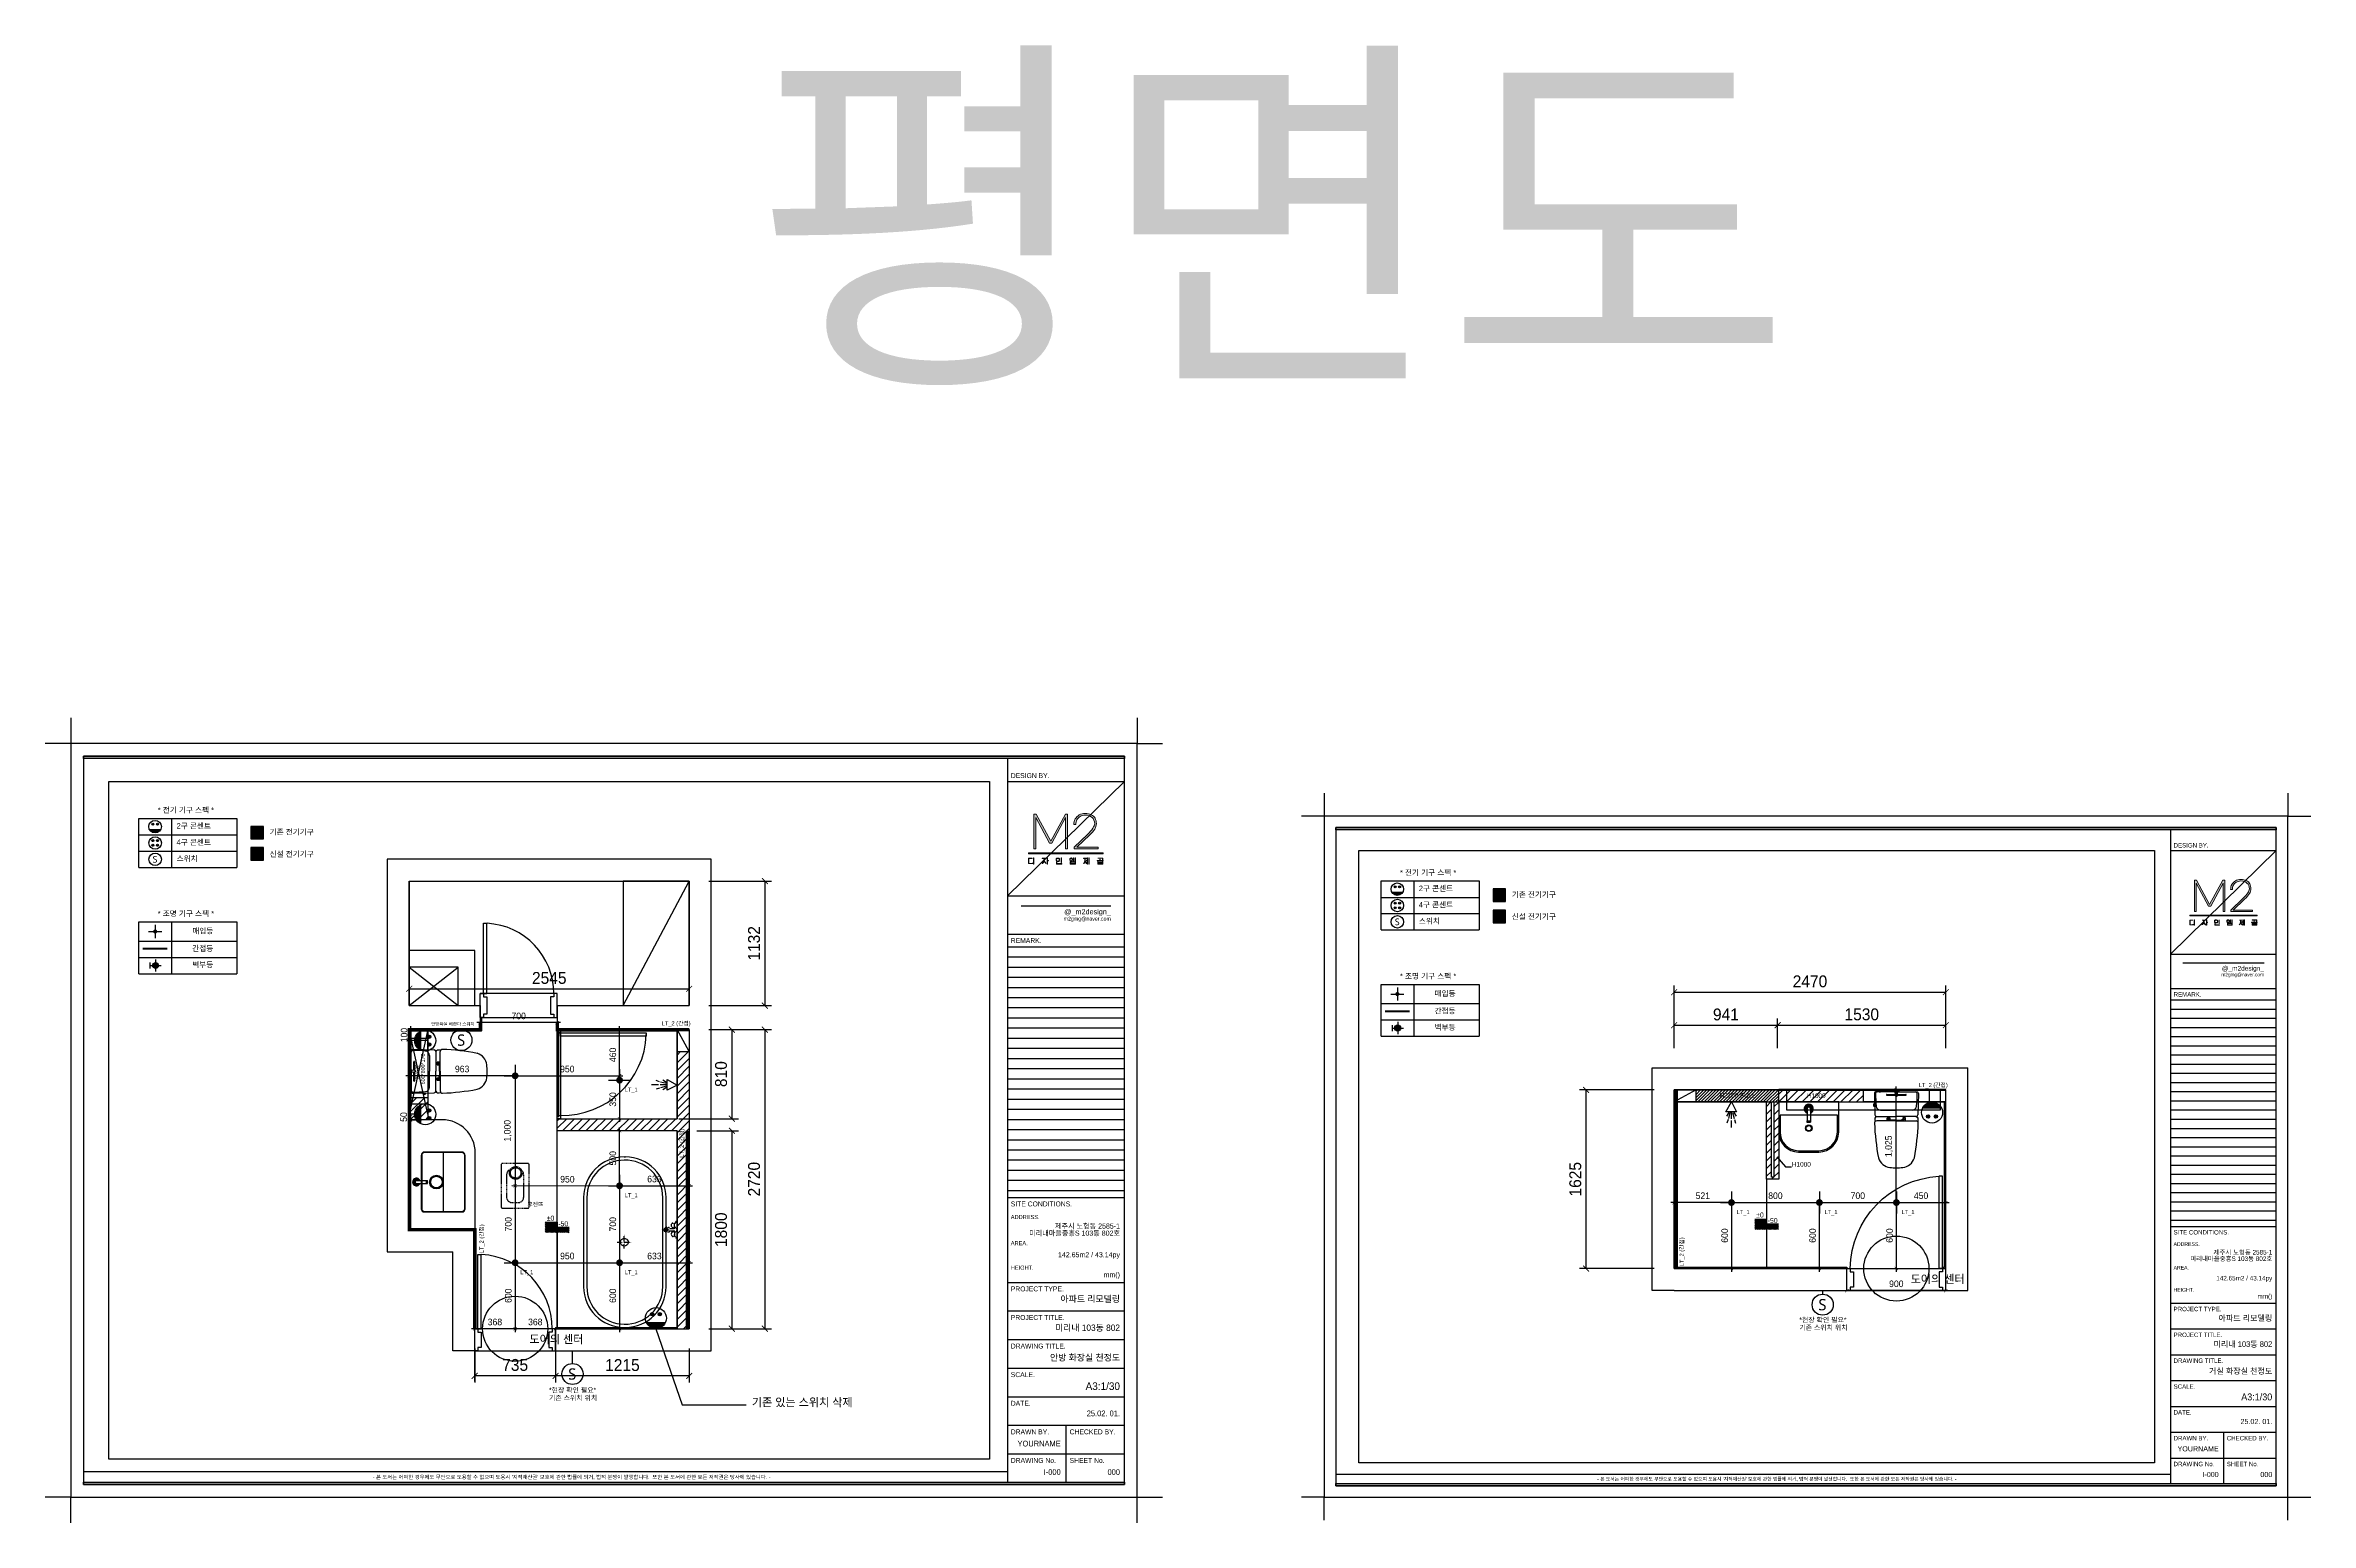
# Model space of a CAD drawing. Header units: millimetres. Extents: x 217202 to 745838, y -6815 to 171372.
# Drawn here: x 393861 to 414455, y 32792 to 46226 of the extents above; entities that cross this region are included whole.
import ezdxf
from ezdxf.enums import TextEntityAlignment as Align

# ---------------------------------------------------------------- set-up
doc = ezdxf.new("R2010")
doc.units = ezdxf.units.MM
doc.header["$PDMODE"] = 3
for name, pattern in [('DASHED', [0.75, 0.5, -0.25]), ('DH-HID2', [1.2, 0.8, -0.4]), ('HIDDEN', [0.375, 0.25, -0.125])]:
    doc.linetypes.add(name, pattern=pattern)
doc.layers.get('DEFPOINTS').update_dxf_attribs({"color": 248})
for name, color, linetype in [('0-ELC TEXT', 7, 'Continuous'), ('03-WAL NEW', 3, 'Continuous'), ('06-FUR', 6, 'Continuous'), ('06-LIGHT', 4, 'Continuous'), ('07-DIM', 5, 'Continuous'), ('_U+B808_U+C774_U+C5B4 2', 7, 'Continuous'), ('BATH', 4, 'Continuous'), ('C-WALL1', 2, 'Continuous'), ('CO-BATH', 6, 'Continuous'), ('FIN', 2, 'Continuous'), ('FORM(YOURNAME)-1', 1, 'Continuous'), ('FORM(YOURNAME)-11', 1, 'Continuous'), ('FU-FURM', 251, 'DH-HID2'), ('FUR', 8, 'DASHED'), ('HAT', 5, 'Continuous'), ('HL', 6, 'HIDDEN'), ('RC-LIGHT', 7, 'Continuous'), ('TOILET-1', 6, 'Continuous'), ('도면층4', 4, 'Continuous'), ('도면층5', 5, 'Continuous'), ('설비', 140, 'Continuous')]:
    doc.layers.add(name, color=color, linetype=linetype)
doc.styles.add('HY 울릉도 L', font='')
doc.styles.get("Standard").update_dxf_attribs({"font": ''})
doc.styles.add('YOURNAME', font='HY울릉도M.TTF')
doc.styles.add('코레일둥고', font='Korail_Round_Gothic_Medium.ttf')
doc.styles.get('HY 울릉도 L').set_extended_font_data('HY울릉도L')
doc.styles.get('Standard').set_extended_font_data('Haan YGodic 230')
doc.linetypes.add('ZIGZAG', pattern='A,0.0001,-0.2,[131,ltypeshp.shx,S=0.2,R=0,X=-0.2,Y=0],-0.4,[131,ltypeshp.shx,S=0.2,R=180,X=0.2,Y=0],-0.2', length=0.8001)
doc.dimstyles.new('30', dxfattribs={"dimscale": 30, "dimtxt": 2, "dimasz": 1, "dimexe": 1, "dimexo": 1, "dimgap": 1, "dimtad": 1, "dimdec": 0, "dimrnd": 0.05, "dimdsep": 46, "dimlunit": 6, "dimtxsty": 'HY 울릉도 L', "dimblk": 'ARCHTICK', "dimcen": 2.5, "dimdle": 1, "dimclrd": 133, "dimclre": 133, "dimclrt": 30, "dimadec": 0, "dimazin": 0, "dimtfac": 1, "dimtdec": 0, "dimtix": 1, "dimtmove": 2, "dimatfit": 3, "dimldrblk": 'ARCHTICK', "dimfxl": 1, "dimlwd": -1, "dimlwe": -1, "dimarcsym": 0})
doc.dimstyles.new('YOURNAME-60', dxfattribs={"dimscale": 60, "dimtxt": 1.8, "dimasz": 0.9, "dimexe": 1, "dimexo": 3, "dimgap": 0.7, "dimtad": 1, "dimdec": 0, "dimzin": 0, "dimdsep": 46, "dimtxsty": 'YOURNAME', "dimblk": 'ARCHTICK', "dimcen": 0, "dimclrd": 1, "dimclre": 1, "dimclrt": 7, "dimadec": 0, "dimazin": 0, "dimtfac": 1, "dimtdec": 0, "dimtix": 1, "dimtmove": 2, "dimatfit": 3, "dimldrblk": 'ARCHTICK', "dimfxl": 1, "dimtolj": 1, "dimtzin": 0, "dimarcsym": 0})
pattern_1 = [(45, (91419.554, -33552.585), (-35.355339, 35.355339), [])]

# ---------------------------------------------------------------- blocks, each defined once
blk = doc.blocks.new('block 34')
at = {"layer": '_U+B808_U+C774_U+C5B4 2'}
h = blk.add_hatch(color=35, dxfattribs=at)
h.dxf.hatch_style = 2
h.paths.add_polyline_path([(674.6, -105.5), (675.7, -105.5), (683.4, -119.7), (691.1, -105.5), (692.2, -105.5), (692.2, -123.8), (691.2, -123.8), (691.2, -107.3), (684, -120.7), (682.8, -120.7), (675.6, -107.3), (675.6, -123.8), (674.6, -123.8)])
h = blk.add_hatch(color=35, dxfattribs=at)
h.dxf.hatch_style = 2
edge = h.paths.add_edge_path()
edge.add_spline(control_points=[(704.7, -105.8), (705.6, -106.2), (706.3, -106.8), (706.7, -107.6), (707.2, -108.4), (707.4, -109.4), (707.4, -110.5), (707.4, -111.4), (707.1, -112.4), (706.5, -113.3), (705.9, -114.3), (705, -115.4), (703.7, -116.6), (703.7, -116.6), (697.1, -122.9), (697.1, -122.9), (697.1, -122.9), (708.3, -122.9), (708.3, -122.9), (708.3, -122.9), (708.3, -123.8), (708.3, -123.8), (708.3, -123.8), (695.7, -123.8), (695.7, -123.8), (695.7, -123.8), (695.7, -122.9), (695.7, -122.9), (695.7, -122.9), (702.7, -116.2), (702.7, -116.2), (704, -114.9), (704.9, -113.9), (705.5, -112.9), (706.1, -112), (706.5, -111.2), (706.5, -110.5), (706.5, -109.1), (706, -108), (705.1, -107.2), (704.2, -106.4), (703.1, -106), (701.6, -106), (700.5, -106), (699.6, -106.3), (698.9, -106.7), (698.1, -107.2), (697.6, -107.8), (697.2, -108.5), (696.8, -109.2), (696.6, -110.1), (696.6, -110.9), (696.6, -110.9), (695.6, -110.9), (695.6, -110.9), (695.6, -109.9), (695.8, -108.9), (696.3, -108), (696.8, -107.2), (697.5, -106.5), (698.4, -105.9), (699.3, -105.4), (700.3, -105.1), (701.6, -105.1), (702.8, -105.1), (703.8, -105.3), (704.7, -105.8)], knot_values=[0, 0, 0, 0, 1, 1, 1, 2, 2, 2, 3, 3, 3, 4, 4, 4, 5, 5, 5, 6, 6, 6, 7, 7, 7, 8, 8, 8, 9, 9, 9, 10, 10, 10, 11, 11, 11, 12, 12, 12, 13, 13, 13, 14, 14, 14, 15, 15, 15, 16, 16, 16, 17, 17, 17, 18, 18, 18, 19, 19, 19, 20, 20, 20, 21, 21, 21, 22, 22, 22, 22], degree=3, periodic=0)
at = {"layer": '_U+B808_U+C774_U+C5B4 2', "lineweight": 0}
blk.add_lwpolyline([(674.6, -105.5), (675.7, -105.5), (683.4, -119.7), (691.1, -105.5), (692.2, -105.5), (692.2, -123.8), (691.2, -123.8), (691.2, -107.3), (684, -120.7), (682.8, -120.7), (675.6, -107.3), (675.6, -123.8), (674.6, -123.8), (674.6, -105.5)], dxfattribs=at)
blk.add_open_spline([(704.7, -105.8), (705.6, -106.2), (706.3, -106.8), (706.7, -107.6), (707.2, -108.4), (707.4, -109.4), (707.4, -110.5), (707.4, -111.4), (707.1, -112.4), (706.5, -113.3), (705.9, -114.3), (705, -115.4), (703.7, -116.6), (703.7, -116.6), (697.1, -122.9), (697.1, -122.9), (697.1, -122.9), (708.3, -122.9), (708.3, -122.9), (708.3, -122.9), (708.3, -123.8), (708.3, -123.8), (708.3, -123.8), (695.7, -123.8), (695.7, -123.8), (695.7, -123.8), (695.7, -122.9), (695.7, -122.9), (695.7, -122.9), (702.7, -116.2), (702.7, -116.2), (704, -114.9), (704.9, -113.9), (705.5, -112.9), (706.1, -112), (706.5, -111.2), (706.5, -110.5), (706.5, -109.1), (706, -108), (705.1, -107.2), (704.2, -106.4), (703.1, -106), (701.6, -106), (700.5, -106), (699.6, -106.3), (698.9, -106.7), (698.1, -107.2), (697.6, -107.8), (697.2, -108.5), (696.8, -109.2), (696.6, -110.1), (696.6, -110.9), (696.6, -110.9), (695.6, -110.9), (695.6, -110.9), (695.6, -109.9), (695.8, -108.9), (696.3, -108), (696.8, -107.2), (697.5, -106.5), (698.4, -105.9), (699.3, -105.4), (700.3, -105.1), (701.6, -105.1), (702.8, -105.1), (703.8, -105.3), (704.7, -105.8)], degree=3, knots=[0, 0, 0, 0, 1, 1, 1, 2, 2, 2, 3, 3, 3, 4, 4, 4, 5, 5, 5, 6, 6, 6, 7, 7, 7, 8, 8, 8, 9, 9, 9, 10, 10, 10, 11, 11, 11, 12, 12, 12, 13, 13, 13, 14, 14, 14, 15, 15, 15, 16, 16, 16, 17, 17, 17, 18, 18, 18, 19, 19, 19, 20, 20, 20, 21, 21, 21, 22, 22, 22, 22], dxfattribs=at)
blk = doc.blocks.new('block 35')
at = {"layer": '_U+B808_U+C774_U+C5B4 2'}
h = blk.add_hatch(color=35, dxfattribs=at)
h.dxf.hatch_style = 2
edge = h.paths.add_edge_path()
edge.add_spline(control_points=[(673.7, -128.8), (673.7, -128.8), (672, -128.8), (672, -128.8), (672, -128.8), (672, -131.4), (672, -131.4), (672, -131.4), (673.1, -131.4), (673.1, -131.4), (673.3, -131.4), (673.4, -131.3), (673.6, -131.3), (673.7, -131.3), (673.9, -131.2), (674, -131.2), (674, -131.2), (674, -131.4), (674, -131.4), (673.9, -131.4), (673.8, -131.4), (673.6, -131.5), (673.5, -131.5), (673.3, -131.5), (673.1, -131.5), (673.1, -131.5), (671.8, -131.5), (671.8, -131.5), (671.8, -131.5), (671.8, -128.7), (671.8, -128.7), (671.8, -128.7), (673.7, -128.7), (673.7, -128.7), (673.7, -128.7), (673.7, -128.8), (673.7, -128.8)], knot_values=[0, 0, 0, 0, 1, 1, 1, 2, 2, 2, 3, 3, 3, 4, 4, 4, 5, 5, 5, 6, 6, 6, 7, 7, 7, 8, 8, 8, 9, 9, 9, 10, 10, 10, 11, 11, 11, 12, 12, 12, 12], degree=3, periodic=0)
h.paths.add_polyline_path([(674.5, -131.7), (674.4, -131.7), (674.4, -128.5), (674.5, -128.5)])
h = blk.add_hatch(color=35, dxfattribs=at)
h.dxf.hatch_style = 2
edge = h.paths.add_edge_path()
edge.add_spline(control_points=[(680, -130), (680, -130), (681.1, -131.4), (681.1, -131.4), (681.1, -131.4), (681, -131.5), (681, -131.5), (681, -131.5), (679.9, -130.2), (679.9, -130.2), (679.8, -130.6), (679.7, -130.9), (679.5, -131.1), (679.3, -131.3), (679.1, -131.5), (678.9, -131.5), (678.9, -131.5), (678.9, -131.4), (678.9, -131.4), (679.1, -131.3), (679.3, -131.2), (679.4, -130.9), (679.6, -130.7), (679.7, -130.4), (679.8, -130), (679.9, -129.7), (679.9, -129.3), (679.9, -128.8), (679.9, -128.8), (679, -128.8), (679, -128.8), (679, -128.8), (679, -128.7), (679, -128.7), (679, -128.7), (681, -128.7), (681, -128.7), (681, -128.7), (681, -128.8), (681, -128.8), (681, -128.8), (680.1, -128.8), (680.1, -128.8), (680.1, -129.3), (680, -129.7), (680, -130)], knot_values=[0, 0, 0, 0, 1, 1, 1, 2, 2, 2, 3, 3, 3, 4, 4, 4, 5, 5, 5, 6, 6, 6, 7, 7, 7, 8, 8, 8, 9, 9, 9, 10, 10, 10, 11, 11, 11, 12, 12, 12, 13, 13, 13, 14, 14, 14, 15, 15, 15, 15], degree=3, periodic=0)
h.paths.add_polyline_path([(682.2, -130.1), (681.7, -130.1), (681.7, -131.7), (681.5, -131.7), (681.5, -128.5), (681.7, -128.5), (681.7, -129.9), (682.2, -129.9)])
h = blk.add_hatch(color=35, dxfattribs=at)
h.dxf.hatch_style = 2
edge = h.paths.add_edge_path()
edge.add_spline(control_points=[(687.7, -128.7), (687.8, -128.8), (688, -128.9), (688, -129), (688.1, -129.1), (688.1, -129.3), (688.1, -129.5), (688.1, -129.6), (688.1, -129.8), (688, -129.9), (688, -130.1), (687.8, -130.2), (687.7, -130.3), (687.5, -130.3), (687.4, -130.4), (687.2, -130.4), (686.9, -130.4), (686.8, -130.3), (686.6, -130.3), (686.5, -130.2), (686.4, -130.1), (686.3, -129.9), (686.2, -129.8), (686.2, -129.6), (686.2, -129.5), (686.2, -129.3), (686.2, -129.1), (686.3, -129), (686.4, -128.9), (686.5, -128.8), (686.6, -128.7), (686.8, -128.6), (686.9, -128.6), (687.2, -128.6), (687.4, -128.6), (687.5, -128.6), (687.7, -128.7)], knot_values=[0, 0, 0, 0, 1, 1, 1, 2, 2, 2, 3, 3, 3, 4, 4, 4, 5, 5, 5, 6, 6, 6, 7, 7, 7, 8, 8, 8, 9, 9, 9, 10, 10, 10, 11, 11, 11, 12, 12, 12, 12], degree=3, periodic=0)
edge = h.paths.add_edge_path()
edge.add_spline(control_points=[(686.7, -128.8), (686.6, -128.9), (686.5, -128.9), (686.4, -129.1), (686.4, -129.2), (686.3, -129.3), (686.3, -129.5), (686.3, -129.6), (686.4, -129.8), (686.4, -129.9), (686.5, -130), (686.6, -130.1), (686.7, -130.2), (686.8, -130.2), (687, -130.2), (687.2, -130.2), (687.3, -130.2), (687.5, -130.2), (687.6, -130.2), (687.7, -130.1), (687.8, -130), (687.9, -129.9), (687.9, -129.8), (688, -129.6), (688, -129.5), (688, -129.3), (687.9, -129.2), (687.9, -129.1), (687.8, -128.9), (687.7, -128.9), (687.6, -128.8), (687.5, -128.7), (687.3, -128.7), (687.2, -128.7), (687, -128.7), (686.8, -128.7), (686.7, -128.8)], knot_values=[0, 0, 0, 0, 1, 1, 1, 2, 2, 2, 3, 3, 3, 4, 4, 4, 5, 5, 5, 6, 6, 6, 7, 7, 7, 8, 8, 8, 9, 9, 9, 10, 10, 10, 11, 11, 11, 12, 12, 12, 12], degree=3, periodic=0)
h.paths.add_polyline_path([(686.6, -131.5), (689.2, -131.5), (689.2, -131.7), (686.4, -131.7), (686.4, -130.7), (686.6, -130.7)])
h.paths.add_polyline_path([(689, -130.9), (688.9, -130.9), (688.9, -128.5), (689, -128.5)])
h = blk.add_hatch(color=35, dxfattribs=at)
h.dxf.hatch_style = 2
edge = h.paths.add_edge_path()
edge.add_spline(control_points=[(694.7, -130), (694.5, -130.2), (694.4, -130.2), (694.1, -130.2), (693.9, -130.2), (693.7, -130.2), (693.6, -130), (693.5, -129.8), (693.4, -129.6), (693.4, -129.4), (693.4, -129.1), (693.5, -128.9), (693.6, -128.8), (693.7, -128.6), (693.9, -128.5), (694.1, -128.5), (694.3, -128.5), (694.5, -128.6), (694.6, -128.7), (694.8, -128.9), (694.8, -129), (694.8, -129.2), (694.8, -129.2), (695.4, -129.2), (695.4, -129.2), (695.4, -129.2), (695.4, -128.5), (695.4, -128.5), (695.4, -128.5), (695.6, -128.5), (695.6, -128.5), (695.6, -128.5), (695.6, -130.3), (695.6, -130.3), (695.6, -130.3), (695.4, -130.3), (695.4, -130.3), (695.4, -130.3), (695.4, -129.4), (695.4, -129.4), (695.4, -129.4), (694.9, -129.4), (694.9, -129.4), (694.9, -129.6), (694.8, -129.8), (694.7, -130)], knot_values=[0, 0, 0, 0, 1, 1, 1, 2, 2, 2, 3, 3, 3, 4, 4, 4, 5, 5, 5, 6, 6, 6, 7, 7, 7, 8, 8, 8, 9, 9, 9, 10, 10, 10, 11, 11, 11, 12, 12, 12, 13, 13, 13, 14, 14, 14, 15, 15, 15, 15], degree=3, periodic=0)
edge = h.paths.add_edge_path()
edge.add_spline(control_points=[(693.7, -129.9), (693.8, -130), (694, -130.1), (694.1, -130.1), (694.3, -130.1), (694.5, -130), (694.5, -129.9), (694.6, -129.8), (694.7, -129.6), (694.7, -129.4), (694.7, -129.2), (694.6, -129), (694.5, -128.9), (694.5, -128.8), (694.3, -128.7), (694.1, -128.7), (694, -128.7), (693.8, -128.8), (693.7, -128.9), (693.6, -129), (693.6, -129.2), (693.6, -129.4), (693.6, -129.6), (693.6, -129.8), (693.7, -129.9)], knot_values=[0, 0, 0, 0, 1, 1, 1, 2, 2, 2, 3, 3, 3, 4, 4, 4, 5, 5, 5, 6, 6, 6, 7, 7, 7, 8, 8, 8, 8], degree=3, periodic=0)
h.paths.add_polyline_path([(693.7, -130.6), (696.4, -130.6), (696.4, -131.7), (693.7, -131.7)])
h.paths.add_polyline_path([(693.9, -131.5), (696.2, -131.5), (696.2, -130.7), (693.9, -130.7)])
h.paths.add_polyline_path([(696.4, -128.5), (696.4, -130.3), (696.2, -130.3), (696.2, -128.5)])
h = blk.add_hatch(color=35, dxfattribs=at)
h.dxf.hatch_style = 2
edge = h.paths.add_edge_path()
edge.add_spline(control_points=[(701.5, -129.9), (701.5, -129.9), (702.3, -131.4), (702.3, -131.4), (702.3, -131.4), (702.1, -131.5), (702.1, -131.5), (702.1, -131.5), (701.4, -130.2), (701.4, -130.2), (701.3, -130.9), (701, -131.4), (700.6, -131.5), (700.6, -131.5), (700.6, -131.4), (700.6, -131.4), (700.9, -131.3), (701.1, -131), (701.2, -130.5), (701.3, -130.1), (701.4, -129.5), (701.4, -128.8), (701.4, -128.8), (700.7, -128.8), (700.7, -128.8), (700.7, -128.8), (700.7, -128.7), (700.7, -128.7), (700.7, -128.7), (702.2, -128.7), (702.2, -128.7), (702.2, -128.7), (702.2, -128.8), (702.2, -128.8), (702.2, -128.8), (701.5, -128.8), (701.5, -128.8), (701.5, -129.2), (701.5, -129.6), (701.5, -129.9)], knot_values=[0, 0, 0, 0, 1, 1, 1, 2, 2, 2, 3, 3, 3, 4, 4, 4, 5, 5, 5, 6, 6, 6, 7, 7, 7, 8, 8, 8, 9, 9, 9, 10, 10, 10, 11, 11, 11, 12, 12, 12, 13, 13, 13, 13], degree=3, periodic=0)
h.paths.add_polyline_path([(702.6, -128.5), (702.8, -128.5), (702.8, -131.7), (702.6, -131.7), (702.6, -129.9), (702, -129.9), (702, -129.8), (702.6, -129.8)])
h.paths.add_polyline_path([(703.6, -128.5), (703.6, -131.7), (703.4, -131.7), (703.4, -128.5)])
h = blk.add_hatch(color=35, dxfattribs=at)
h.dxf.hatch_style = 2
h.paths.add_polyline_path([(711, -129.9), (711, -130.1), (707.8, -130.1), (707.8, -129.9), (709.2, -129.9), (709.2, -129.2), (709.3, -129.2), (709.3, -129.9)])
h.paths.add_polyline_path([(710.6, -128.7), (708.1, -128.7), (708.1, -128.6), (710.8, -128.6), (710.8, -129.6), (710.6, -129.6)])
h.paths.add_polyline_path([(710.6, -130.4), (710.8, -130.4), (710.8, -131.7), (708.1, -131.7), (708.1, -130.4), (708.2, -130.4), (708.2, -130.8), (710.6, -130.8)])
h.paths.add_polyline_path([(710.6, -131.5), (710.6, -131), (708.2, -131), (708.2, -131.5)])
at = {"layer": '_U+B808_U+C774_U+C5B4 2', "lineweight": 0}
for points in [[(674.5, -131.7), (674.4, -131.7), (674.4, -128.5), (674.5, -128.5), (674.5, -131.7)], [(682.2, -130.1), (681.7, -130.1), (681.7, -131.7), (681.5, -131.7), (681.5, -128.5), (681.7, -128.5), (681.7, -129.9), (682.2, -129.9), (682.2, -130.1)], [(686.6, -131.5), (689.2, -131.5), (689.2, -131.7), (686.4, -131.7), (686.4, -130.7), (686.6, -130.7), (686.6, -131.5)], [(689, -130.9), (688.9, -130.9), (688.9, -128.5), (689, -128.5), (689, -130.9)], [(693.7, -130.6), (696.4, -130.6), (696.4, -131.7), (693.7, -131.7), (693.7, -130.6)], [(693.9, -131.5), (696.2, -131.5), (696.2, -130.7), (693.9, -130.7), (693.9, -131.5)], [(696.4, -128.5), (696.4, -130.3), (696.2, -130.3), (696.2, -128.5), (696.4, -128.5)], [(702.6, -128.5), (702.8, -128.5), (702.8, -131.7), (702.6, -131.7), (702.6, -129.9), (702, -129.9), (702, -129.8), (702.6, -129.8), (702.6, -128.5)], [(703.6, -128.5), (703.6, -131.7), (703.4, -131.7), (703.4, -128.5), (703.6, -128.5)], [(711, -129.9), (711, -130.1), (707.8, -130.1), (707.8, -129.9), (709.2, -129.9), (709.2, -129.2), (709.3, -129.2), (709.3, -129.9), (711, -129.9)], [(710.6, -128.7), (708.1, -128.7), (708.1, -128.6), (710.8, -128.6), (710.8, -129.6), (710.6, -129.6), (710.6, -128.7)], [(710.6, -130.4), (710.8, -130.4), (710.8, -131.7), (708.1, -131.7), (708.1, -130.4), (708.2, -130.4), (708.2, -130.8), (710.6, -130.8), (710.6, -130.4)], [(710.6, -131.5), (710.6, -131), (708.2, -131), (708.2, -131.5), (710.6, -131.5)]]:
    blk.add_lwpolyline(points, dxfattribs=at)
for points, knots in [([(673.7, -128.8), (673.7, -128.8), (672, -128.8), (672, -128.8), (672, -128.8), (672, -131.4), (672, -131.4), (672, -131.4), (673.1, -131.4), (673.1, -131.4), (673.3, -131.4), (673.4, -131.3), (673.6, -131.3), (673.7, -131.3), (673.9, -131.2), (674, -131.2), (674, -131.2), (674, -131.4), (674, -131.4), (673.9, -131.4), (673.8, -131.4), (673.6, -131.5), (673.5, -131.5), (673.3, -131.5), (673.1, -131.5), (673.1, -131.5), (671.8, -131.5), (671.8, -131.5), (671.8, -131.5), (671.8, -128.7), (671.8, -128.7), (671.8, -128.7), (673.7, -128.7), (673.7, -128.7), (673.7, -128.7), (673.7, -128.8), (673.7, -128.8)], [0, 0, 0, 0, 1, 1, 1, 2, 2, 2, 3, 3, 3, 4, 4, 4, 5, 5, 5, 6, 6, 6, 7, 7, 7, 8, 8, 8, 9, 9, 9, 10, 10, 10, 11, 11, 11, 12, 12, 12, 12]), ([(680, -130), (680, -130), (681.1, -131.4), (681.1, -131.4), (681.1, -131.4), (681, -131.5), (681, -131.5), (681, -131.5), (679.9, -130.2), (679.9, -130.2), (679.8, -130.6), (679.7, -130.9), (679.5, -131.1), (679.3, -131.3), (679.1, -131.5), (678.9, -131.5), (678.9, -131.5), (678.9, -131.4), (678.9, -131.4), (679.1, -131.3), (679.3, -131.2), (679.4, -130.9), (679.6, -130.7), (679.7, -130.4), (679.8, -130), (679.9, -129.7), (679.9, -129.3), (679.9, -128.8), (679.9, -128.8), (679, -128.8), (679, -128.8), (679, -128.8), (679, -128.7), (679, -128.7), (679, -128.7), (681, -128.7), (681, -128.7), (681, -128.7), (681, -128.8), (681, -128.8), (681, -128.8), (680.1, -128.8), (680.1, -128.8), (680.1, -129.3), (680, -129.7), (680, -130)], [0, 0, 0, 0, 1, 1, 1, 2, 2, 2, 3, 3, 3, 4, 4, 4, 5, 5, 5, 6, 6, 6, 7, 7, 7, 8, 8, 8, 9, 9, 9, 10, 10, 10, 11, 11, 11, 12, 12, 12, 13, 13, 13, 14, 14, 14, 15, 15, 15, 15]), ([(687.7, -128.7), (687.8, -128.8), (688, -128.9), (688, -129), (688.1, -129.1), (688.1, -129.3), (688.1, -129.5), (688.1, -129.6), (688.1, -129.8), (688, -129.9), (688, -130.1), (687.8, -130.2), (687.7, -130.3), (687.5, -130.3), (687.4, -130.4), (687.2, -130.4), (686.9, -130.4), (686.8, -130.3), (686.6, -130.3), (686.5, -130.2), (686.4, -130.1), (686.3, -129.9), (686.2, -129.8), (686.2, -129.6), (686.2, -129.5), (686.2, -129.3), (686.2, -129.1), (686.3, -129), (686.4, -128.9), (686.5, -128.8), (686.6, -128.7), (686.8, -128.6), (686.9, -128.6), (687.2, -128.6), (687.4, -128.6), (687.5, -128.6), (687.7, -128.7)], [0, 0, 0, 0, 1, 1, 1, 2, 2, 2, 3, 3, 3, 4, 4, 4, 5, 5, 5, 6, 6, 6, 7, 7, 7, 8, 8, 8, 9, 9, 9, 10, 10, 10, 11, 11, 11, 12, 12, 12, 12]), ([(686.7, -128.8), (686.6, -128.9), (686.5, -128.9), (686.4, -129.1), (686.4, -129.2), (686.3, -129.3), (686.3, -129.5), (686.3, -129.6), (686.4, -129.8), (686.4, -129.9), (686.5, -130), (686.6, -130.1), (686.7, -130.2), (686.8, -130.2), (687, -130.2), (687.2, -130.2), (687.3, -130.2), (687.5, -130.2), (687.6, -130.2), (687.7, -130.1), (687.8, -130), (687.9, -129.9), (687.9, -129.8), (688, -129.6), (688, -129.5), (688, -129.3), (687.9, -129.2), (687.9, -129.1), (687.8, -128.9), (687.7, -128.9), (687.6, -128.8), (687.5, -128.7), (687.3, -128.7), (687.2, -128.7), (687, -128.7), (686.8, -128.7), (686.7, -128.8)], [0, 0, 0, 0, 1, 1, 1, 2, 2, 2, 3, 3, 3, 4, 4, 4, 5, 5, 5, 6, 6, 6, 7, 7, 7, 8, 8, 8, 9, 9, 9, 10, 10, 10, 11, 11, 11, 12, 12, 12, 12]), ([(694.7, -130), (694.5, -130.2), (694.4, -130.2), (694.1, -130.2), (693.9, -130.2), (693.7, -130.2), (693.6, -130), (693.5, -129.8), (693.4, -129.6), (693.4, -129.4), (693.4, -129.1), (693.5, -128.9), (693.6, -128.8), (693.7, -128.6), (693.9, -128.5), (694.1, -128.5), (694.3, -128.5), (694.5, -128.6), (694.6, -128.7), (694.8, -128.9), (694.8, -129), (694.8, -129.2), (694.8, -129.2), (695.4, -129.2), (695.4, -129.2), (695.4, -129.2), (695.4, -128.5), (695.4, -128.5), (695.4, -128.5), (695.6, -128.5), (695.6, -128.5), (695.6, -128.5), (695.6, -130.3), (695.6, -130.3), (695.6, -130.3), (695.4, -130.3), (695.4, -130.3), (695.4, -130.3), (695.4, -129.4), (695.4, -129.4), (695.4, -129.4), (694.9, -129.4), (694.9, -129.4), (694.9, -129.6), (694.8, -129.8), (694.7, -130)], [0, 0, 0, 0, 1, 1, 1, 2, 2, 2, 3, 3, 3, 4, 4, 4, 5, 5, 5, 6, 6, 6, 7, 7, 7, 8, 8, 8, 9, 9, 9, 10, 10, 10, 11, 11, 11, 12, 12, 12, 13, 13, 13, 14, 14, 14, 15, 15, 15, 15]), ([(693.7, -129.9), (693.8, -130), (694, -130.1), (694.1, -130.1), (694.3, -130.1), (694.5, -130), (694.5, -129.9), (694.6, -129.8), (694.7, -129.6), (694.7, -129.4), (694.7, -129.2), (694.6, -129), (694.5, -128.9), (694.5, -128.8), (694.3, -128.7), (694.1, -128.7), (694, -128.7), (693.8, -128.8), (693.7, -128.9), (693.6, -129), (693.6, -129.2), (693.6, -129.4), (693.6, -129.6), (693.6, -129.8), (693.7, -129.9)], [0, 0, 0, 0, 1, 1, 1, 2, 2, 2, 3, 3, 3, 4, 4, 4, 5, 5, 5, 6, 6, 6, 7, 7, 7, 8, 8, 8, 8]), ([(701.5, -129.9), (701.5, -129.9), (702.3, -131.4), (702.3, -131.4), (702.3, -131.4), (702.1, -131.5), (702.1, -131.5), (702.1, -131.5), (701.4, -130.2), (701.4, -130.2), (701.3, -130.9), (701, -131.4), (700.6, -131.5), (700.6, -131.5), (700.6, -131.4), (700.6, -131.4), (700.9, -131.3), (701.1, -131), (701.2, -130.5), (701.3, -130.1), (701.4, -129.5), (701.4, -128.8), (701.4, -128.8), (700.7, -128.8), (700.7, -128.8), (700.7, -128.8), (700.7, -128.7), (700.7, -128.7), (700.7, -128.7), (702.2, -128.7), (702.2, -128.7), (702.2, -128.7), (702.2, -128.8), (702.2, -128.8), (702.2, -128.8), (701.5, -128.8), (701.5, -128.8), (701.5, -129.2), (701.5, -129.6), (701.5, -129.9)], [0, 0, 0, 0, 1, 1, 1, 2, 2, 2, 3, 3, 3, 4, 4, 4, 5, 5, 5, 6, 6, 6, 7, 7, 7, 8, 8, 8, 9, 9, 9, 10, 10, 10, 11, 11, 11, 12, 12, 12, 13, 13, 13, 13])]:
    blk.add_open_spline(points, degree=3, knots=knots, dxfattribs=at)
blk = doc.blocks.new('block 33')
at = {"layer": '_U+B808_U+C774_U+C5B4 2'}
for name in ['block 34', 'block 35']:
    blk.add_blockref(name, (0, 0), dxfattribs=at)
blk = doc.blocks.new('block 32')
at = {"layer": '_U+B808_U+C774_U+C5B4 2'}
h = blk.add_hatch(color=35, dxfattribs=at)
h.dxf.hatch_style = 2
h.paths.add_polyline_path([(711, -126.3), (671.8, -126.3), (671.8, -125.9), (711, -125.9)])
at = {"layer": '_U+B808_U+C774_U+C5B4 2', "lineweight": 0}
blk.add_lwpolyline([(711, -126.3), (671.8, -126.3), (671.8, -125.9), (711, -125.9), (711, -126.3)], dxfattribs=at)
at = {"layer": '_U+B808_U+C774_U+C5B4 2'}
blk.add_blockref('block 33', (0, 0), dxfattribs=at)
blk = doc.blocks.new('FORM-ELEVATION')
at = {"layer": 'FORM(YOURNAME)-11'}
h = blk.add_hatch(color=256, dxfattribs=at)
h.dxf.hatch_style = 1
h.paths.add_polyline_path([(-10309, 35708), (71691, 35708), (71691, 35508), (-10309, 35508)])
h.paths.add_polyline_path([(-10309, -21492), (71691, -21492), (71691, -21692), (-10309, -21692)])
at = {"layer": 'DEFPOINTS', "color": 158}
for p, q in [((62481, 35508), (62481, -21492)), ((62481, 33708), (71691, 33708)), ((62481, 24686), (71691, 33708)), ((62481, 24686), (71691, 24686)), ((62481, 20686), (71691, 20686)), ((62481, 19886), (71691, 19886)), ((62481, 19086), (71691, 19086)), ((62481, 18286), (71691, 18286)), ((62481, 17486), (71691, 17486)), ((62481, 16686), (71691, 16686)), ((62481, 15886), (71691, 15886)), ((62481, 15086), (71691, 15086)), ((62481, 14286), (71691, 14286)), ((62481, 13486), (71691, 13486)), ((62481, 12686), (71691, 12686)), ((62481, 11886), (71691, 11886)), ((62481, 11086), (71691, 11086)), ((62481, 10286), (71691, 10286)), ((62481, 9486), (71691, 9486)), ((62481, 8686), (71691, 8686)), ((62481, 7886), (71691, 7886)), ((62481, 7086), (71691, 7086)), ((62481, 6286), (71691, 6286)), ((62481, 5486), (71691, 5486)), ((62481, 4686), (71691, 4686)), ((62481, 3886), (71691, 3886)), ((62481, 3086), (71691, 3086)), ((62481, 2286), (71691, 2286)), ((62481, 1486), (71691, 1486)), ((62481, -20692), (-10309, -20692))]:
    blk.add_line(p, q, dxfattribs=at)
at = {"layer": 'DEFPOINTS', "color": 1}
for points in [[(-11309, 38708), (-11309, 36708), (-13309, 36708)], [(72691, 38708), (72691, 36708), (74691, 36708)], [(-11309, -24692), (-11309, -22692), (-13309, -22692)], [(72691, -24692), (72691, -22692), (74691, -22692)]]:
    blk.add_lwpolyline(points, dxfattribs=at)
at = {"layer": 'DEFPOINTS', "color": 158}
for points in [[(-10309, -21692), (71691, -21692), (71691, 35708), (-10309, 35708)], [(-8309, 33708), (61071, 33708), (61071, -19692), (-8309, -19692)]]:
    blk.add_lwpolyline(points, close=True, dxfattribs=at)
at = {"layer": 'FORM(YOURNAME)-11', "color": 251}
blk.add_line((63550, 23916), (70622, 23916), dxfattribs=at)
at = {"layer": 'FORM(YOURNAME)-11', "color": 14}
for p, q in [((62481, 21686), (71691, 21686)), ((62481, 937), (71691, 937)), ((62481, -5756), (71691, -5756)), ((62481, -8009), (71691, -8009)), ((62481, -10261), (71691, -10261)), ((62481, -12514), (71691, -12514)), ((62481, -14766), (71691, -14766)), ((62481, -17019), (71691, -17019)), ((67086, -17019), (67086, -21492)), ((62481, -19271), (71691, -19271))]:
    blk.add_line(p, q, dxfattribs=at)
at = {"layer": 'FORM(YOURNAME)-11', "color": 250}
blk.add_lwpolyline([(-11309, -22692), (72691, -22692), (72691, 36708), (-11309, 36708)], close=True, dxfattribs=at)
at = {"layer": 'FORM(YOURNAME)-11'}
for points in [[(-10309, 35708), (71691, 35708), (71691, 35508), (-10309, 35508)], [(-10309, -21492), (71691, -21492), (71691, -21692), (-10309, -21692)]]:
    blk.add_lwpolyline(points, close=True, dxfattribs=at)
at = {"layer": '_U+B808_U+C774_U+C5B4 2', "xscale": 150, "yscale": 150, "zscale": 150}
blk.add_blockref('block 32', (-36628, 46957), dxfattribs=at)
at = {"layer": 'FORM(YOURNAME)-11', "color": 14, "style": 'YOURNAME'}
for s, height, p in [('DESIGN BY.', 386.1, (62739, 34170)), ('REMARK.', 386.1, (62739, 21172)), ('SITE CONDITIONS.', 386.14, (62739, 422)), ('PROJECT TYPE.', 386.14, (62739, -6271)), ('PROJECT TITLE.', 386.14, (62739, -8524)), ('DRAWING TITLE.', 386.14, (62739, -10776)), ('SCALE.', 386.1, (62739, -13029)), ('DATE.', 386.1, (62739, -15281)), ('DRAWN BY.', 386.1, (62739, -17534)), ('CHECKED BY.', 386.14, (67376, -17534)), ('DRAWING No.', 386.14, (62739, -19786)), ('SHEET No.', 386.1, (67376, -19786))]:
    blk.add_text(s, height=height, dxfattribs=at).set_placement(p, align=Align.MIDDLE_LEFT)
for s, height, width, p in [('@_m2design_', 400, 1.03, (70622, 23242)), ('m2gmg@naver.com', 300, 0.995, (70622, 22747))]:
    blk.add_text(s, height=height, dxfattribs=dict(at, width=width)).set_placement(p, align=Align.RIGHT)
at = {"layer": 'FORM(YOURNAME)-11', "color": 251, "style": 'YOURNAME'}
for s, p in [('ADDRESS.', (62739, -608)), ('AREA.', (62739, -2667)), ('HEIGHT.', (62739, -4598))]:
    blk.add_text(s, height=321.8, dxfattribs=at).set_placement(p, align=Align.MIDDLE_LEFT)
at = {"layer": 'FORM(YOURNAME)-11', "color": 1, "style": 'YOURNAME'}
blk.add_text("- 본 도서는 어떠한 경우에도 무단으로 도용할 수 없으며 도용시 '지적재산권' 보호에 관한 법률에 의거, 법적 분쟁이 발생합니다.  또한 본 도서에 관한 모든 저작권은 당사에 있습니다. -", height=300, dxfattribs=at).set_placement((28146, -21092), align=Align.MIDDLE_CENTER)
at = {"layer": 'FORM(YOURNAME)-11', "color": 3, "style": 'YOURNAME'}
for tag, height, p in [('2', 450, (71041, -1863)), ('1', 450, (71041, -1219)), ('3', 450, (71041, -3150)), ('4', 450, (71041, -5081)), ('5', 515, (71041, -7398)), ('6', 515, (71041, -9650)), ('7', 515, (71041, -11903)), ('8', 515, (71041, -14155)), ('9', 515, (71041, -16408)), ('10', 515, (66791, -18596)), ('11', 515, (71041, -18660)), ('12', 515, (66791, -20848)), ('13', 515, (71041, -20848))]:
    blk.add_attdef(tag, text='', height=height, dxfattribs=at).set_placement(p, align=Align.MIDDLE_RIGHT)
blk = doc.blocks.new('door')
at = {"layer": '도면층4'}
for p, q in [((30, 1040), (60, 1040)), ((30, 200), (30, 1040)), ((60, 200), (60, 1040)), ((900, 200), (0, 200)), ((0, 0), (900, 0)), ((30, 200), (60, 200))]:
    blk.add_line(p, q, dxfattribs=at)
for points in [[(0, 200), (30, 200), (30, 170), (60, 170), (60, 30), (30, 30), (30, 0), (0, 0), (0, 200)], [(900, 200), (870, 200), (870, 170), (840, 170), (840, 30), (870, 30), (870, 0), (900, 0), (900, 200)]]:
    blk.add_lwpolyline(points, dxfattribs=at)
at = {"layer": '도면층5'}
blk.add_arc((18, 188), 852, 0.804, 86.9832, dxfattribs=at)
blk = doc.blocks.new('_ArchTick')
at = {"color": 0, "linetype": 'ByBlock', "const_width": 0.15}
blk.add_lwpolyline([(-0.5, -0.5), (0.5, 0.5)], dxfattribs=at)
blk = doc.blocks.new('*D362')
at = {"layer": 'DEFPOINTS', "color": 0, "transparency": 16777216}
for p in [(407868, 36728), (408668, 36728), (408668, 35103)]:
    blk.add_point(p, dxfattribs=at)
at = {"layer": 'HAT', "color": 1, "lineweight": -2, "transparency": 16777216}
for p, q in [((408488, 36728), (407808, 36728)), ((407868, 35103), (407868, 36728)), ((408488, 35103), (407808, 35103))]:
    blk.add_line(p, q, dxfattribs=at)
at = {"layer": 'HAT', "color": 1, "lineweight": -2, "transparency": 16777216, "xscale": 54, "yscale": 54, "zscale": 54}
for p, rotation in [((407868, 36728), 90), ((407868, 35103), 270)]:
    blk.add_blockref('_ArchTick', p, dxfattribs=dict(at, rotation=rotation))
at = {"layer": 'HAT', "color": 7, "transparency": 16777216, "insert": (407770, 35915), "char_height": 108, "attachment_point": 5, "rotation": 90, "style": 'YOURNAME'}
blk.add_mtext('\\A1;1625', dxfattribs=at)
blk = doc.blocks.new('*D363')
at = {"layer": 'DEFPOINTS', "color": 0, "transparency": 16777216}
for p in [(411138, 37616), (408668, 36928), (411138, 36928)]:
    blk.add_point(p, dxfattribs=at)
at = {"layer": 'HAT', "color": 1, "lineweight": -2, "transparency": 16777216}
for p, q in [((408668, 37108), (408668, 37676)), ((408668, 37616), (411138, 37616)), ((411138, 37108), (411138, 37676))]:
    blk.add_line(p, q, dxfattribs=at)
at = {"layer": 'HAT', "color": 1, "lineweight": -2, "transparency": 16777216, "xscale": 54, "yscale": 54, "zscale": 54, "rotation": 180}
blk.add_blockref('_ArchTick', (408668, 37616), dxfattribs=at)
at = {"layer": 'HAT', "color": 1, "lineweight": -2, "transparency": 16777216, "xscale": 54, "yscale": 54, "zscale": 54}
blk.add_blockref('_ArchTick', (411138, 37616), dxfattribs=at)
at = {"layer": 'HAT', "color": 7, "transparency": 16777216, "insert": (409903, 37714), "char_height": 108, "attachment_point": 5, "style": 'YOURNAME'}
blk.add_mtext('\\A1;2470', dxfattribs=at)
blk = doc.blocks.new('A$C4B2D31F0')
at = {"layer": 'FIN', "color": 4}
for p, q in [((185, 691), (20, 691)), ((37, 692), (25, 692)), ((37, 692), (50, 692)), ((201, 691), (366, 691)), ((13, 466), (193, 466)), ((193, 427), (14, 427)), ((48, 524), (193, 524)), ((338, 524), (193, 524)), ((373, 466), (193, 466)), ((193, 427), (372, 427))]:
    blk.add_line(p, q, dxfattribs=at)
for points in [[(20, 691), (8, 691, 0.421209), (-7, 676), (-2, 481, 0.001659)], [(366, 691), (378, 691, -0.421209), (393, 676), (388, 481, -0.001659)], [(13, 466, 0.371724), (-2, 451, 0.003515), (-1, 420, 0.320541)], [(373, 466, -0.371724), (388, 451, -0.003515), (387, 420, -0.320541)]]:
    blk.add_lwpolyline(points, format="xyb", dxfattribs=at)
for centre, radius, start, end in [((20, 675), 16, 90, 179.3116), ((1004, 663), 1000, 179.3116, 185.9437), ((25, 707), 15, 180, 270), ((50, 707), 15, 270, 0), ((366, 675), 16, 0.6884, 90), ((-618, 663), 1000, 354.0563, 0.6884), ((14, 407), 20, 90, 182.3333), ((13, 481), 15, 181.3651, 270), ((49, 564), 40, 185.9437, 267.5129), ((336, 564), 40, 272.4871, 354.0563), ((372, 407), 20, 357.6667, 90), ((373, 481), 15, 270, 358.6349), ((2198, 496), 2206, 182.3333, 190.6081), ((-1812, 496), 2206, 349.3919, 357.6667), ((149, 129), 126, 198.2964, 263.4241), ((193, 406), 406, 261.6993, 270), ((193, 406), 406, 270, 278.3007), ((237, 129), 126, 276.5759, 341.7036)]:
    blk.add_arc(centre, radius, start, end, dxfattribs=at)
at = {"layer": 'HL', "linetype": 'Continuous'}
for p, q in [((106, 666), (184, 666)), ((106, 659), (185, 659)), ((169, 697), (169, 707)), ((169, 697), (217, 697)), ((186, 693), (181, 697)), ((182, 686), (186, 693)), ((187, 651), (182, 686)), ((182, 686), (204, 686)), ((186, 693), (200, 693)), ((187, 651), (199, 651)), ((199, 651), (204, 686)), ((200, 693), (205, 697)), ((204, 686), (200, 693)), ((200, 659), (279, 659)), ((201, 666), (279, 666)), ((217, 697), (217, 707)), ((-16, 577), (-16, 565)), ((-12, 581), (-5, 581)), ((-12, 561), (-4, 561)), ((193, 434), (147, 434)), ((193, 434), (239, 434))]:
    blk.add_line(p, q, dxfattribs=at)
for points in [[(110, 427), (110, 451, -0.414214), (114, 455), (131, 455, -0.414214), (135, 451), (135, 435), (135, 427)], [(135, 435), (145, 435, -0.414214), (147, 433), (147, 427)], [(251, 435), (241, 435, 0.414214), (239, 433), (239, 427)], [(276, 427), (276, 451, 0.414214), (272, 455), (255, 455, 0.414214), (251, 451), (251, 435), (251, 427)]]:
    blk.add_lwpolyline(points, format="xyb", dxfattribs=at)
for centre in [(123, 441), (263, 441)]:
    blk.add_circle(centre, 8, dxfattribs=at)
for centre, radius, start, end in [((106, 663), 3.5, 90, 270), ((279, 663), 3.5, 270, 90), ((-12, 577), 4, 90, 180), ((-12, 565), 4, 180, 270)]:
    blk.add_arc(centre, radius, start, end, dxfattribs=at)
blk = doc.blocks.new('AC-8')
at = {"layer": 'BATH'}
for p, q in [((-51, 54), (0, 143)), ((45, 54), (-51, 54)), ((-25, 47), (-46, 12)), ((-14, 47), (-28, -8)), ((-2, 49), (-2, -11)), ((0, 143), (45, 54)), ((10, 47), (25, -8)), ((22, 47), (43, 12)), ((-31, -16), (-41, -49)), ((-2, -27), (-2, -89)), ((28, -16), (38, -49))]:
    blk.add_line(p, q, dxfattribs=at)
blk = doc.blocks.new('*D364')
at = {"layer": 'DEFPOINTS', "color": 0, "transparency": 16777216}
for p in [(409609, 37316), (408668, 36928), (409609, 36928)]:
    blk.add_point(p, dxfattribs=at)
at = {"layer": 'HAT', "color": 1, "lineweight": -2, "transparency": 16777216}
for p, q in [((408668, 37108), (408668, 37376)), ((408668, 37316), (409609, 37316)), ((409609, 37108), (409609, 37376))]:
    blk.add_line(p, q, dxfattribs=at)
at = {"layer": 'HAT', "color": 1, "lineweight": -2, "transparency": 16777216, "xscale": 54, "yscale": 54, "zscale": 54, "rotation": 180}
blk.add_blockref('_ArchTick', (408668, 37316), dxfattribs=at)
at = {"layer": 'HAT', "color": 1, "lineweight": -2, "transparency": 16777216, "xscale": 54, "yscale": 54, "zscale": 54}
blk.add_blockref('_ArchTick', (409609, 37316), dxfattribs=at)
at = {"layer": 'HAT', "color": 7, "transparency": 16777216, "insert": (409139, 37413), "char_height": 108, "attachment_point": 5, "style": 'YOURNAME'}
blk.add_mtext('\\A1;941', dxfattribs=at)
blk = doc.blocks.new('*D365')
at = {"layer": 'DEFPOINTS', "color": 0, "transparency": 16777216}
for p in [(411138, 37316), (409609, 36928), (411138, 36928)]:
    blk.add_point(p, dxfattribs=at)
at = {"layer": 'HAT', "color": 1, "lineweight": -2, "transparency": 16777216}
for p, q in [((409609, 37108), (409609, 37376)), ((409609, 37316), (411138, 37316)), ((411138, 37108), (411138, 37376))]:
    blk.add_line(p, q, dxfattribs=at)
at = {"layer": 'HAT', "color": 1, "lineweight": -2, "transparency": 16777216, "xscale": 54, "yscale": 54, "zscale": 54, "rotation": 180}
blk.add_blockref('_ArchTick', (409609, 37316), dxfattribs=at)
at = {"layer": 'HAT', "color": 1, "lineweight": -2, "transparency": 16777216, "xscale": 54, "yscale": 54, "zscale": 54}
blk.add_blockref('_ArchTick', (411138, 37316), dxfattribs=at)
at = {"layer": 'HAT', "color": 7, "transparency": 16777216, "insert": (410374, 37414), "char_height": 108, "attachment_point": 5, "style": 'YOURNAME'}
blk.add_mtext('\\A1;1530', dxfattribs=at)
blk = doc.blocks.new('*D372')
at = {"layer": '06-FUR', "color": 133, "transparency": 16777216}
blk.add_line((410208, 34903), (411168, 34903), dxfattribs=at)
at = {"layer": 'DEFPOINTS', "color": 0, "transparency": 16777216}
for p in [(410238, 34903), (411138, 34903), (411138, 34903)]:
    blk.add_point(p, dxfattribs=at)
at = {"layer": '06-FUR', "color": 133, "transparency": 16777216, "xscale": 30, "yscale": 30, "zscale": 30, "rotation": 180}
blk.add_blockref('_ArchTick', (410238, 34903), dxfattribs=at)
at = {"layer": '06-FUR', "color": 133, "transparency": 16777216, "xscale": 30, "yscale": 30, "zscale": 30}
blk.add_blockref('_ArchTick', (411138, 34903), dxfattribs=at)
at = {"layer": '06-FUR', "color": 30, "transparency": 16777216, "insert": (410688, 34964), "char_height": 60, "attachment_point": 5, "style": 'HY 울릉도 L'}
blk.add_mtext('900', dxfattribs=at)
blk = doc.blocks.new('egoo')
at = {"layer": '설비'}
h = blk.add_hatch(color=140, dxfattribs=at)
edge = h.paths.add_edge_path()
edge.add_line((1015826, 443329), (1015567, 443329))
edge.add_ellipse((1015696, 443381), major_axis=(99, 99), ratio=1, start_angle=156.9578, end_angle=293.0422)
h = blk.add_hatch(color=140, dxfattribs=at)
edge = h.paths.add_edge_path()
edge.add_arc((1015645, 443434), 22.3, 0, 360)
h = blk.add_hatch(color=140, dxfattribs=at)
edge = h.paths.add_edge_path()
edge.add_arc((1015748, 443434), 22.3, 0, 360)
at = {"layer": '설비', "color": 140}
for centre, radius in [((1015696, 443381), 140), ((1015645, 443434), 22.3), ((1015748, 443434), 22.3)]:
    blk.add_circle(centre, radius, dxfattribs=at)
blk = doc.blocks.new('ghehrth')
at = {"layer": '06-LIGHT'}
h = blk.add_hatch(color=256, dxfattribs=at)
h.dxf.hatch_style = 1
edge = h.paths.add_edge_path()
edge.add_arc((74745, 23107), 31.2, 270, 630)
at = {"color": 1, "linetype": 'Continuous'}
for p, q in [((74645, 23107), (74845, 23107)), ((74745, 23007), (74745, 23207))]:
    blk.add_line(p, q, dxfattribs=at)
blk = doc.blocks.new('*D366')
at = {"layer": '06-FUR', "color": 133, "transparency": 16777216}
blk.add_line((409159, 35703), (410018, 35703), dxfattribs=at)
at = {"layer": 'DEFPOINTS', "color": 0, "transparency": 16777216}
for p in [(409189, 35703), (409988, 35703), (409988, 35703)]:
    blk.add_point(p, dxfattribs=at)
at = {"layer": '06-FUR', "color": 133, "transparency": 16777216, "xscale": 30, "yscale": 30, "zscale": 30, "rotation": 180}
blk.add_blockref('_ArchTick', (409189, 35703), dxfattribs=at)
at = {"layer": '06-FUR', "color": 133, "transparency": 16777216, "xscale": 30, "yscale": 30, "zscale": 30}
blk.add_blockref('_ArchTick', (409988, 35703), dxfattribs=at)
at = {"layer": '06-FUR', "color": 30, "transparency": 16777216, "insert": (409589, 35765), "char_height": 60, "attachment_point": 5, "style": 'HY 울릉도 L'}
blk.add_mtext('800', dxfattribs=at)
blk = doc.blocks.new('*D367')
at = {"layer": '06-FUR', "color": 133, "transparency": 16777216}
blk.add_line((409219, 35703), (408638, 35703), dxfattribs=at)
at = {"layer": 'DEFPOINTS', "color": 0, "transparency": 16777216}
for p in [(408668, 35703), (408668, 35703), (409189, 35703)]:
    blk.add_point(p, dxfattribs=at)
at = {"layer": '06-FUR', "color": 133, "transparency": 16777216, "xscale": 30, "yscale": 30, "zscale": 30, "rotation": 180}
blk.add_blockref('_ArchTick', (408668, 35703), dxfattribs=at)
at = {"layer": '06-FUR', "color": 133, "transparency": 16777216, "xscale": 30, "yscale": 30, "zscale": 30}
blk.add_blockref('_ArchTick', (409189, 35703), dxfattribs=at)
at = {"layer": '06-FUR', "color": 30, "transparency": 16777216, "insert": (408929, 35765), "char_height": 60, "attachment_point": 5, "style": 'HY 울릉도 L'}
blk.add_mtext('521', dxfattribs=at)
blk = doc.blocks.new('*D368')
at = {"layer": '06-FUR', "color": 133, "transparency": 16777216}
blk.add_line((409958, 35703), (410718, 35703), dxfattribs=at)
at = {"layer": 'DEFPOINTS', "color": 0, "transparency": 16777216}
for p in [(409988, 35703), (410688, 35703), (410688, 35703)]:
    blk.add_point(p, dxfattribs=at)
at = {"layer": '06-FUR', "color": 133, "transparency": 16777216, "xscale": 30, "yscale": 30, "zscale": 30, "rotation": 180}
blk.add_blockref('_ArchTick', (409988, 35703), dxfattribs=at)
at = {"layer": '06-FUR', "color": 133, "transparency": 16777216, "xscale": 30, "yscale": 30, "zscale": 30}
blk.add_blockref('_ArchTick', (410688, 35703), dxfattribs=at)
at = {"layer": '06-FUR', "color": 30, "transparency": 16777216, "insert": (410338, 35765), "char_height": 60, "attachment_point": 5, "style": 'HY 울릉도 L'}
blk.add_mtext('700', dxfattribs=at)
blk = doc.blocks.new('*D369')
at = {"layer": '06-FUR', "color": 133, "transparency": 16777216}
blk.add_line((410658, 35703), (411168, 35703), dxfattribs=at)
at = {"layer": 'DEFPOINTS', "color": 0, "transparency": 16777216}
for p in [(410688, 35703), (411138, 35703), (411138, 35703)]:
    blk.add_point(p, dxfattribs=at)
at = {"layer": '06-FUR', "color": 133, "transparency": 16777216, "xscale": 30, "yscale": 30, "zscale": 30, "rotation": 180}
blk.add_blockref('_ArchTick', (410688, 35703), dxfattribs=at)
at = {"layer": '06-FUR', "color": 133, "transparency": 16777216, "xscale": 30, "yscale": 30, "zscale": 30}
blk.add_blockref('_ArchTick', (411138, 35703), dxfattribs=at)
at = {"layer": '06-FUR', "color": 30, "transparency": 16777216, "insert": (410913, 35765), "char_height": 60, "attachment_point": 5, "style": 'HY 울릉도 L'}
blk.add_mtext('450', dxfattribs=at)
blk = doc.blocks.new('*D370')
at = {"layer": '06-FUR', "color": 133, "transparency": 16777216}
for p, q in [((410688, 35733), (410688, 35073)), ((410718, 35703), (410718, 35703)), ((410718, 35103), (410718, 35103))]:
    blk.add_line(p, q, dxfattribs=at)
at = {"layer": 'DEFPOINTS', "color": 0, "transparency": 16777216}
for p in [(410688, 35703), (410688, 35103), (410688, 35103)]:
    blk.add_point(p, dxfattribs=at)
at = {"layer": '06-FUR', "color": 133, "transparency": 16777216, "xscale": 30, "yscale": 30, "zscale": 30}
for p, rotation in [((410688, 35703), 90), ((410688, 35103), 270)]:
    blk.add_blockref('_ArchTick', p, dxfattribs=dict(at, rotation=rotation))
at = {"layer": '06-FUR', "color": 30, "transparency": 16777216, "insert": (410627, 35403), "char_height": 60, "attachment_point": 5, "rotation": 90, "style": 'HY 울릉도 L'}
blk.add_mtext('600', dxfattribs=at)
blk = doc.blocks.new('*D360')
at = {"layer": '06-FUR', "color": 133, "transparency": 16777216}
for p, q in [((409988, 35733), (409988, 35074)), ((410018, 35703), (410018, 35703)), ((410018, 35104), (410018, 35104))]:
    blk.add_line(p, q, dxfattribs=at)
at = {"layer": 'DEFPOINTS', "color": 0, "transparency": 16777216}
for p in [(409988, 35703), (409988, 35104), (409988, 35104)]:
    blk.add_point(p, dxfattribs=at)
at = {"layer": '06-FUR', "color": 133, "transparency": 16777216, "xscale": 30, "yscale": 30, "zscale": 30}
for p, rotation in [((409988, 35703), 90), ((409988, 35104), 270)]:
    blk.add_blockref('_ArchTick', p, dxfattribs=dict(at, rotation=rotation))
at = {"layer": '06-FUR', "color": 30, "transparency": 16777216, "insert": (409927, 35403), "char_height": 60, "attachment_point": 5, "rotation": 90, "style": 'HY 울릉도 L'}
blk.add_mtext('600', dxfattribs=at)
blk = doc.blocks.new('*D361')
at = {"layer": '06-FUR', "color": 133, "transparency": 16777216}
for p, q in [((409189, 35733), (409189, 35074)), ((409219, 35703), (409219, 35703)), ((409219, 35104), (409219, 35104))]:
    blk.add_line(p, q, dxfattribs=at)
at = {"layer": 'DEFPOINTS', "color": 0, "transparency": 16777216}
for p in [(409189, 35703), (409189, 35104), (409189, 35104)]:
    blk.add_point(p, dxfattribs=at)
at = {"layer": '06-FUR', "color": 133, "transparency": 16777216, "xscale": 30, "yscale": 30, "zscale": 30}
for p, rotation in [((409189, 35703), 90), ((409189, 35104), 270)]:
    blk.add_blockref('_ArchTick', p, dxfattribs=dict(at, rotation=rotation))
at = {"layer": '06-FUR', "color": 30, "transparency": 16777216, "insert": (409128, 35403), "char_height": 60, "attachment_point": 5, "rotation": 90, "style": 'HY 울릉도 L'}
blk.add_mtext('600', dxfattribs=at)
blk = doc.blocks.new('*D371')
at = {"layer": '06-FUR', "color": 133, "transparency": 16777216}
for p, q in [((410688, 35672), (410688, 36758)), ((410718, 36728), (410718, 36728)), ((410718, 35702), (410718, 35702))]:
    blk.add_line(p, q, dxfattribs=at)
at = {"layer": 'DEFPOINTS', "color": 0, "transparency": 16777216}
for p in [(410688, 36728), (410688, 36728), (410688, 35702)]:
    blk.add_point(p, dxfattribs=at)
at = {"layer": '06-FUR', "color": 133, "transparency": 16777216, "xscale": 30, "yscale": 30, "zscale": 30}
for p, rotation in [((410688, 36728), 90), ((410688, 35702), 270)]:
    blk.add_blockref('_ArchTick', p, dxfattribs=dict(at, rotation=rotation))
at = {"layer": '06-FUR', "color": 30, "transparency": 16777216, "insert": (410622, 36215), "char_height": 60, "attachment_point": 5, "rotation": 90, "style": 'HY 울릉도 L'}
blk.add_mtext('1,025', dxfattribs=at)
blk = doc.blocks.new('*D378')
at = {"layer": 'DEFPOINTS', "color": 0, "transparency": 16777216}
for p in [(399714, 37647), (399714, 37498), (397169, 37476)]:
    blk.add_point(p, dxfattribs=at)
at = {"layer": 'HAT', "color": 1, "lineweight": -2, "transparency": 16777216}
for p, q in [((397169, 37656), (397169, 37707)), ((399714, 37678), (399714, 37707)), ((397169, 37647), (399714, 37647))]:
    blk.add_line(p, q, dxfattribs=at)
at = {"layer": 'HAT', "color": 1, "lineweight": -2, "transparency": 16777216, "xscale": 54, "yscale": 54, "zscale": 54, "rotation": 180}
blk.add_blockref('_ArchTick', (397169, 37647), dxfattribs=at)
at = {"layer": 'HAT', "color": 1, "lineweight": -2, "transparency": 16777216, "xscale": 54, "yscale": 54, "zscale": 54}
blk.add_blockref('_ArchTick', (399714, 37647), dxfattribs=at)
at = {"layer": 'HAT', "color": 7, "transparency": 16777216, "insert": (398442, 37745), "char_height": 108, "attachment_point": 5, "style": 'YOURNAME'}
blk.add_mtext('\\A1;2545', dxfattribs=at)
blk = doc.blocks.new('*D394')
at = {"layer": 'DEFPOINTS', "color": 0, "transparency": 16777216}
for p in [(398499, 34556), (399714, 34556), (398499, 34127)]:
    blk.add_point(p, dxfattribs=at)
at = {"layer": 'HAT', "color": 1, "lineweight": -2, "transparency": 16777216}
for p, q in [((398499, 34376), (398499, 34067)), ((399714, 34376), (399714, 34067)), ((399714, 34127), (398499, 34127))]:
    blk.add_line(p, q, dxfattribs=at)
at = {"layer": 'HAT', "color": 1, "lineweight": -2, "transparency": 16777216, "xscale": 54, "yscale": 54, "zscale": 54, "rotation": 180}
blk.add_blockref('_ArchTick', (398499, 34127), dxfattribs=at)
at = {"layer": 'HAT', "color": 1, "lineweight": -2, "transparency": 16777216, "xscale": 54, "yscale": 54, "zscale": 54}
blk.add_blockref('_ArchTick', (399714, 34127), dxfattribs=at)
at = {"layer": 'HAT', "color": 7, "transparency": 16777216, "insert": (399107, 34225), "char_height": 108, "attachment_point": 5, "style": 'YOURNAME'}
blk.add_mtext('\\A1;1215', dxfattribs=at)
blk = doc.blocks.new('*D395')
at = {"layer": 'DEFPOINTS', "color": 0, "transparency": 16777216}
for p in [(397764, 34556), (398499, 34556), (397764, 34127)]:
    blk.add_point(p, dxfattribs=at)
at = {"layer": 'HAT', "color": 1, "lineweight": -2, "transparency": 16777216}
for p, q in [((397764, 34376), (397764, 34067)), ((398499, 34376), (398499, 34067)), ((398499, 34127), (397764, 34127))]:
    blk.add_line(p, q, dxfattribs=at)
at = {"layer": 'HAT', "color": 1, "lineweight": -2, "transparency": 16777216, "xscale": 54, "yscale": 54, "zscale": 54, "rotation": 180}
blk.add_blockref('_ArchTick', (397764, 34127), dxfattribs=at)
at = {"layer": 'HAT', "color": 1, "lineweight": -2, "transparency": 16777216, "xscale": 54, "yscale": 54, "zscale": 54}
blk.add_blockref('_ArchTick', (398499, 34127), dxfattribs=at)
at = {"layer": 'HAT', "color": 7, "transparency": 16777216, "insert": (398132, 34226), "char_height": 108, "attachment_point": 5, "style": 'YOURNAME'}
blk.add_mtext('\\A1;735', dxfattribs=at)
blk = doc.blocks.new('*D379')
at = {"layer": '06-FUR', "color": 133, "transparency": 16777216}
for p, q in [((398544, 37339), (397784, 37339)), ((397814, 37369), (397814, 37369)), ((398514, 37355), (398514, 37309))]:
    blk.add_line(p, q, dxfattribs=at)
at = {"layer": 'DEFPOINTS', "color": 0, "transparency": 16777216}
for p in [(397814, 37339), (397814, 37339), (398514, 37385)]:
    blk.add_point(p, dxfattribs=at)
at = {"layer": '06-FUR', "color": 133, "transparency": 16777216, "xscale": 30, "yscale": 30, "zscale": 30, "rotation": 180}
blk.add_blockref('_ArchTick', (397814, 37339), dxfattribs=at)
at = {"layer": '06-FUR', "color": 133, "transparency": 16777216, "xscale": 30, "yscale": 30, "zscale": 30}
blk.add_blockref('_ArchTick', (398514, 37339), dxfattribs=at)
at = {"layer": '06-FUR', "color": 30, "transparency": 16777216, "insert": (398164, 37400), "char_height": 60, "attachment_point": 5, "style": 'HY 울릉도 L'}
blk.add_mtext('700', dxfattribs=at)
blk = doc.blocks.new('*D396')
at = {"layer": 'DEFPOINTS', "color": 0, "transparency": 16777216}
for p in [(399714, 38626), (399714, 37494), (400402, 37494)]:
    blk.add_point(p, dxfattribs=at)
at = {"layer": 'HAT', "color": 1, "lineweight": -2, "transparency": 16777216}
for p, q in [((399894, 38626), (400462, 38626)), ((400402, 38626), (400402, 37494)), ((399894, 37494), (400462, 37494))]:
    blk.add_line(p, q, dxfattribs=at)
at = {"layer": 'HAT', "color": 1, "lineweight": -2, "transparency": 16777216, "xscale": 54, "yscale": 54, "zscale": 54}
for p, rotation in [((400402, 38626), 90), ((400402, 37494), 270)]:
    blk.add_blockref('_ArchTick', p, dxfattribs=dict(at, rotation=rotation))
at = {"layer": 'HAT', "color": 7, "transparency": 16777216, "insert": (400304, 38060), "char_height": 108, "attachment_point": 5, "rotation": 90, "style": 'YOURNAME'}
blk.add_mtext('\\A1;1132', dxfattribs=at)
blk = doc.blocks.new('*D380')
at = {"layer": 'DEFPOINTS', "color": 0, "transparency": 16777216}
for p in [(399714, 37276), (399714, 34556), (400402, 34556)]:
    blk.add_point(p, dxfattribs=at)
at = {"layer": 'HAT', "color": 1, "lineweight": -2, "transparency": 16777216}
for p, q in [((399894, 37276), (400462, 37276)), ((400402, 37276), (400402, 34556)), ((399894, 34556), (400462, 34556))]:
    blk.add_line(p, q, dxfattribs=at)
at = {"layer": 'HAT', "color": 1, "lineweight": -2, "transparency": 16777216, "xscale": 54, "yscale": 54, "zscale": 54}
for p, rotation in [((400402, 37276), 90), ((400402, 34556), 270)]:
    blk.add_blockref('_ArchTick', p, dxfattribs=dict(at, rotation=rotation))
at = {"layer": 'HAT', "color": 7, "transparency": 16777216, "insert": (400304, 35916), "char_height": 108, "attachment_point": 5, "rotation": 90, "style": 'YOURNAME'}
blk.add_mtext('\\A1;2720', dxfattribs=at)
blk = doc.blocks.new('*D381')
at = {"layer": 'DEFPOINTS', "color": 0, "transparency": 16777216}
for p in [(399714, 37276), (399440, 36466), (400102, 36466)]:
    blk.add_point(p, dxfattribs=at)
at = {"layer": 'HAT', "color": 1, "lineweight": -2, "transparency": 16777216}
for p, q in [((399894, 37276), (400162, 37276)), ((400102, 37276), (400102, 36466)), ((399620, 36466), (400162, 36466))]:
    blk.add_line(p, q, dxfattribs=at)
at = {"layer": 'HAT', "color": 1, "lineweight": -2, "transparency": 16777216, "xscale": 54, "yscale": 54, "zscale": 54}
for p, rotation in [((400102, 37276), 90), ((400102, 36466), 270)]:
    blk.add_blockref('_ArchTick', p, dxfattribs=dict(at, rotation=rotation))
at = {"layer": 'HAT', "color": 7, "transparency": 16777216, "insert": (400004, 36871), "char_height": 108, "attachment_point": 5, "rotation": 90, "style": 'YOURNAME'}
blk.add_mtext('\\A1;810', dxfattribs=at)
blk = doc.blocks.new('*D382')
at = {"layer": 'DEFPOINTS', "color": 0, "transparency": 16777216}
for p in [(399604, 36356), (399714, 34556), (400102, 34556)]:
    blk.add_point(p, dxfattribs=at)
at = {"layer": 'HAT', "color": 1, "lineweight": -2, "transparency": 16777216}
for p, q in [((399784, 36356), (400162, 36356)), ((400102, 36356), (400102, 34556)), ((399894, 34556), (400162, 34556))]:
    blk.add_line(p, q, dxfattribs=at)
at = {"layer": 'HAT', "color": 1, "lineweight": -2, "transparency": 16777216, "xscale": 54, "yscale": 54, "zscale": 54}
for p, rotation in [((400102, 36356), 90), ((400102, 34556), 270)]:
    blk.add_blockref('_ArchTick', p, dxfattribs=dict(at, rotation=rotation))
at = {"layer": 'HAT', "color": 7, "transparency": 16777216, "insert": (400004, 35456), "char_height": 108, "attachment_point": 5, "rotation": 90, "style": 'YOURNAME'}
blk.add_mtext('\\A1;1800', dxfattribs=at)
blk = doc.blocks.new('*D373')
at = {"layer": '06-FUR', "color": 133, "transparency": 16777216}
for p, q in [((398132, 36886), (398132, 35826)), ((398162, 36856), (398162, 36856)), ((398162, 35856), (398162, 35856))]:
    blk.add_line(p, q, dxfattribs=at)
at = {"layer": 'DEFPOINTS', "color": 0, "transparency": 16777216}
for p in [(398132, 36856), (398132, 35856), (398132, 35856)]:
    blk.add_point(p, dxfattribs=at)
at = {"layer": '06-FUR', "color": 133, "transparency": 16777216, "xscale": 30, "yscale": 30, "zscale": 30}
for p, rotation in [((398132, 36856), 90), ((398132, 35856), 270)]:
    blk.add_blockref('_ArchTick', p, dxfattribs=dict(at, rotation=rotation))
at = {"layer": '06-FUR', "color": 30, "transparency": 16777216, "insert": (398066, 36356), "char_height": 60, "attachment_point": 5, "rotation": 90, "style": 'HY 울릉도 L'}
blk.add_mtext('1,000', dxfattribs=at)
blk = doc.blocks.new('*D383')
at = {"layer": '06-FUR', "color": 133, "transparency": 16777216}
for p, q in [((398132, 35886), (398132, 35126)), ((398162, 35856), (398162, 35856)), ((398162, 35156), (398162, 35156))]:
    blk.add_line(p, q, dxfattribs=at)
at = {"layer": 'DEFPOINTS', "color": 0, "transparency": 16777216}
for p in [(398132, 35856), (398132, 35156), (398132, 35156)]:
    blk.add_point(p, dxfattribs=at)
at = {"layer": '06-FUR', "color": 133, "transparency": 16777216, "xscale": 30, "yscale": 30, "zscale": 30}
for p, rotation in [((398132, 35856), 90), ((398132, 35156), 270)]:
    blk.add_blockref('_ArchTick', p, dxfattribs=dict(at, rotation=rotation))
at = {"layer": '06-FUR', "color": 30, "transparency": 16777216, "insert": (398070, 35506), "char_height": 60, "attachment_point": 5, "rotation": 90, "style": 'HY 울릉도 L'}
blk.add_mtext('700', dxfattribs=at)
blk = doc.blocks.new('*D384')
at = {"layer": '06-FUR', "color": 133, "transparency": 16777216}
for p, q in [((398132, 35186), (398132, 34526)), ((398162, 35156), (398162, 35156)), ((398162, 34556), (398162, 34556))]:
    blk.add_line(p, q, dxfattribs=at)
at = {"layer": 'DEFPOINTS', "color": 0, "transparency": 16777216}
for p in [(398132, 35156), (398132, 34556), (398132, 34556)]:
    blk.add_point(p, dxfattribs=at)
at = {"layer": '06-FUR', "color": 133, "transparency": 16777216, "xscale": 30, "yscale": 30, "zscale": 30}
for p, rotation in [((398132, 35156), 90), ((398132, 34556), 270)]:
    blk.add_blockref('_ArchTick', p, dxfattribs=dict(at, rotation=rotation))
at = {"layer": '06-FUR', "color": 30, "transparency": 16777216, "insert": (398070, 34856), "char_height": 60, "attachment_point": 5, "rotation": 90, "style": 'HY 울릉도 L'}
blk.add_mtext('600', dxfattribs=at)
blk = doc.blocks.new('*D385')
at = {"layer": '06-FUR', "color": 133, "transparency": 16777216}
for p, q in [((399081, 35186), (399081, 34526)), ((399111, 35156), (399111, 35156)), ((399111, 34556), (399111, 34556))]:
    blk.add_line(p, q, dxfattribs=at)
at = {"layer": 'DEFPOINTS', "color": 0, "transparency": 16777216}
for p in [(399081, 35156), (399081, 34556), (399081, 34556)]:
    blk.add_point(p, dxfattribs=at)
at = {"layer": '06-FUR', "color": 133, "transparency": 16777216, "xscale": 30, "yscale": 30, "zscale": 30}
for p, rotation in [((399081, 35156), 90), ((399081, 34556), 270)]:
    blk.add_blockref('_ArchTick', p, dxfattribs=dict(at, rotation=rotation))
at = {"layer": '06-FUR', "color": 30, "transparency": 16777216, "insert": (399020, 34856), "char_height": 60, "attachment_point": 5, "rotation": 90, "style": 'HY 울릉도 L'}
blk.add_mtext('600', dxfattribs=at)
blk = doc.blocks.new('*D386')
at = {"layer": '06-FUR', "color": 133, "transparency": 16777216}
for p, q in [((399081, 35886), (399081, 35126)), ((399111, 35856), (399111, 35856)), ((399111, 35156), (399111, 35156))]:
    blk.add_line(p, q, dxfattribs=at)
at = {"layer": 'DEFPOINTS', "color": 0, "transparency": 16777216}
for p in [(399081, 35856), (399081, 35156), (399081, 35156)]:
    blk.add_point(p, dxfattribs=at)
at = {"layer": '06-FUR', "color": 133, "transparency": 16777216, "xscale": 30, "yscale": 30, "zscale": 30}
for p, rotation in [((399081, 35856), 90), ((399081, 35156), 270)]:
    blk.add_blockref('_ArchTick', p, dxfattribs=dict(at, rotation=rotation))
at = {"layer": '06-FUR', "color": 30, "transparency": 16777216, "insert": (399020, 35506), "char_height": 60, "attachment_point": 5, "rotation": 90, "style": 'HY 울릉도 L'}
blk.add_mtext('700', dxfattribs=at)
blk = doc.blocks.new('*D374')
at = {"layer": '06-FUR', "color": 133, "transparency": 16777216}
blk.add_line((399111, 35852), (398102, 35856), dxfattribs=at)
at = {"layer": 'DEFPOINTS', "color": 0, "transparency": 16777216}
for p in [(398132, 35856), (398132, 35856), (399081, 35852)]:
    blk.add_point(p, dxfattribs=at)
at = {"layer": '06-FUR', "color": 133, "transparency": 16777216, "xscale": 30, "yscale": 30, "zscale": 30}
for p, rotation in [((398132, 35856), 179.7658763917111), ((399081, 35852), 359.7658763917111)]:
    blk.add_blockref('_ArchTick', p, dxfattribs=dict(at, rotation=rotation))
at = {"layer": '06-FUR', "color": 30, "transparency": 16777216, "insert": (398607, 35915), "char_height": 60, "attachment_point": 5, "rotation": 359.7659, "style": 'HY 울릉도 L'}
blk.add_mtext('950', dxfattribs=at)
blk = doc.blocks.new('*D387')
at = {"layer": '06-FUR', "color": 133, "transparency": 16777216}
for p, q in [((399081, 36846), (399081, 36436)), ((399111, 36816), (399111, 36816)), ((399111, 36466), (399111, 36466))]:
    blk.add_line(p, q, dxfattribs=at)
at = {"layer": 'DEFPOINTS', "color": 0, "transparency": 16777216}
for p in [(399081, 36816), (399081, 36466), (399081, 36466)]:
    blk.add_point(p, dxfattribs=at)
at = {"layer": '06-FUR', "color": 133, "transparency": 16777216, "xscale": 30, "yscale": 30, "zscale": 30}
for p, rotation in [((399081, 36816), 90), ((399081, 36466), 270)]:
    blk.add_blockref('_ArchTick', p, dxfattribs=dict(at, rotation=rotation))
at = {"layer": '06-FUR', "color": 30, "transparency": 16777216, "insert": (399020, 36641), "char_height": 60, "attachment_point": 5, "rotation": 90, "style": 'HY 울릉도 L'}
blk.add_mtext('350', dxfattribs=at)
blk = doc.blocks.new('*D375')
at = {"layer": '06-FUR', "color": 133, "transparency": 16777216}
for p, q in [((399081, 35826), (399081, 36386)), ((399111, 36356), (399111, 36356)), ((399111, 35856), (399111, 35856))]:
    blk.add_line(p, q, dxfattribs=at)
at = {"layer": 'DEFPOINTS', "color": 0, "transparency": 16777216}
for p in [(399081, 36356), (399081, 36356), (399081, 35856)]:
    blk.add_point(p, dxfattribs=at)
at = {"layer": '06-FUR', "color": 133, "transparency": 16777216, "xscale": 30, "yscale": 30, "zscale": 30}
for p, rotation in [((399081, 36356), 90), ((399081, 35856), 270)]:
    blk.add_blockref('_ArchTick', p, dxfattribs=dict(at, rotation=rotation))
at = {"layer": '06-FUR', "color": 30, "transparency": 16777216, "insert": (399020, 36106), "char_height": 60, "attachment_point": 5, "rotation": 90, "style": 'HY 울릉도 L'}
blk.add_mtext('500', dxfattribs=at)
blk = doc.blocks.new('*D376')
at = {"layer": '06-FUR', "color": 133, "transparency": 16777216}
blk.add_line((398102, 36856), (399111, 36856), dxfattribs=at)
at = {"layer": 'DEFPOINTS', "color": 0, "transparency": 16777216}
for p in [(398132, 36856), (399081, 36856), (399081, 36856)]:
    blk.add_point(p, dxfattribs=at)
at = {"layer": '06-FUR', "color": 133, "transparency": 16777216, "xscale": 30, "yscale": 30, "zscale": 30, "rotation": 180}
blk.add_blockref('_ArchTick', (398132, 36856), dxfattribs=at)
at = {"layer": '06-FUR', "color": 133, "transparency": 16777216, "xscale": 30, "yscale": 30, "zscale": 30}
blk.add_blockref('_ArchTick', (399081, 36856), dxfattribs=at)
at = {"layer": '06-FUR', "color": 30, "transparency": 16777216, "insert": (398606, 36917), "char_height": 60, "attachment_point": 5, "style": 'HY 울릉도 L'}
blk.add_mtext('950', dxfattribs=at)
blk = doc.blocks.new('*D388')
at = {"layer": '06-FUR', "color": 133, "transparency": 16777216}
for p, q in [((399081, 36786), (399081, 37306)), ((399111, 37276), (399111, 37276)), ((399111, 36816), (399111, 36816))]:
    blk.add_line(p, q, dxfattribs=at)
at = {"layer": 'DEFPOINTS', "color": 0, "transparency": 16777216}
for p in [(399081, 37276), (399081, 37276), (399081, 36816)]:
    blk.add_point(p, dxfattribs=at)
at = {"layer": '06-FUR', "color": 133, "transparency": 16777216, "xscale": 30, "yscale": 30, "zscale": 30}
for p, rotation in [((399081, 37276), 90), ((399081, 36816), 270)]:
    blk.add_blockref('_ArchTick', p, dxfattribs=dict(at, rotation=rotation))
at = {"layer": '06-FUR', "color": 30, "transparency": 16777216, "insert": (399020, 37046), "char_height": 60, "attachment_point": 5, "rotation": 90, "style": 'HY 울릉도 L'}
blk.add_mtext('460', dxfattribs=at)
blk = doc.blocks.new('*D377')
at = {"layer": '06-FUR', "color": 133, "transparency": 16777216}
for p, q in [((398102, 35156), (399111, 35156)), ((398132, 35186), (398132, 35186)), ((399081, 35186), (399081, 35186))]:
    blk.add_line(p, q, dxfattribs=at)
at = {"layer": 'DEFPOINTS', "color": 0, "transparency": 16777216}
for p in [(398132, 35156), (399081, 35156), (399081, 35156)]:
    blk.add_point(p, dxfattribs=at)
at = {"layer": '06-FUR', "color": 133, "transparency": 16777216, "xscale": 30, "yscale": 30, "zscale": 30, "rotation": 180}
blk.add_blockref('_ArchTick', (398132, 35156), dxfattribs=at)
at = {"layer": '06-FUR', "color": 133, "transparency": 16777216, "xscale": 30, "yscale": 30, "zscale": 30}
blk.add_blockref('_ArchTick', (399081, 35156), dxfattribs=at)
at = {"layer": '06-FUR', "color": 30, "transparency": 16777216, "insert": (398606, 35217), "char_height": 60, "attachment_point": 5, "style": 'HY 울릉도 L'}
blk.add_mtext('950', dxfattribs=at)
blk = doc.blocks.new('*D389')
at = {"layer": '06-FUR', "color": 133, "transparency": 16777216}
blk.add_line((399051, 35856), (399744, 35856), dxfattribs=at)
at = {"layer": 'DEFPOINTS', "color": 0, "transparency": 16777216}
for p in [(399081, 35856), (399714, 35856), (399714, 35856)]:
    blk.add_point(p, dxfattribs=at)
at = {"layer": '06-FUR', "color": 133, "transparency": 16777216, "xscale": 30, "yscale": 30, "zscale": 30, "rotation": 180}
blk.add_blockref('_ArchTick', (399081, 35856), dxfattribs=at)
at = {"layer": '06-FUR', "color": 133, "transparency": 16777216, "xscale": 30, "yscale": 30, "zscale": 30}
blk.add_blockref('_ArchTick', (399714, 35856), dxfattribs=at)
at = {"layer": '06-FUR', "color": 30, "transparency": 16777216, "insert": (399398, 35917), "char_height": 60, "attachment_point": 5, "style": 'HY 울릉도 L'}
blk.add_mtext('633', dxfattribs=at)
blk = doc.blocks.new('*D390')
at = {"layer": '06-FUR', "color": 133, "transparency": 16777216}
blk.add_line((399051, 35156), (399744, 35156), dxfattribs=at)
at = {"layer": 'DEFPOINTS', "color": 0, "transparency": 16777216}
for p in [(399081, 35156), (399714, 35156), (399714, 35156)]:
    blk.add_point(p, dxfattribs=at)
at = {"layer": '06-FUR', "color": 133, "transparency": 16777216, "xscale": 30, "yscale": 30, "zscale": 30, "rotation": 180}
blk.add_blockref('_ArchTick', (399081, 35156), dxfattribs=at)
at = {"layer": '06-FUR', "color": 133, "transparency": 16777216, "xscale": 30, "yscale": 30, "zscale": 30}
blk.add_blockref('_ArchTick', (399714, 35156), dxfattribs=at)
at = {"layer": '06-FUR', "color": 30, "transparency": 16777216, "insert": (399398, 35217), "char_height": 60, "attachment_point": 5, "style": 'HY 울릉도 L'}
blk.add_mtext('633', dxfattribs=at)
blk = doc.blocks.new('*D391')
at = {"layer": '06-FUR', "color": 133, "transparency": 16777216}
blk.add_line((398529, 34556), (398102, 34556), dxfattribs=at)
at = {"layer": 'DEFPOINTS', "color": 0, "transparency": 16777216}
for p in [(398132, 34556), (398132, 34556), (398499, 34556)]:
    blk.add_point(p, dxfattribs=at)
at = {"layer": '06-FUR', "color": 133, "transparency": 16777216, "xscale": 30, "yscale": 30, "zscale": 30, "rotation": 180}
blk.add_blockref('_ArchTick', (398132, 34556), dxfattribs=at)
at = {"layer": '06-FUR', "color": 133, "transparency": 16777216, "xscale": 30, "yscale": 30, "zscale": 30}
blk.add_blockref('_ArchTick', (398499, 34556), dxfattribs=at)
at = {"layer": '06-FUR', "color": 30, "transparency": 16777216, "insert": (398315, 34617), "char_height": 60, "attachment_point": 5, "style": 'HY 울릉도 L'}
blk.add_mtext('368', dxfattribs=at)
blk = doc.blocks.new('*D392')
at = {"layer": '06-FUR', "color": 133, "transparency": 16777216}
blk.add_line((398162, 34556), (397734, 34556), dxfattribs=at)
at = {"layer": 'DEFPOINTS', "color": 0, "transparency": 16777216}
for p in [(397764, 34556), (397764, 34556), (398132, 34556)]:
    blk.add_point(p, dxfattribs=at)
at = {"layer": '06-FUR', "color": 133, "transparency": 16777216, "xscale": 30, "yscale": 30, "zscale": 30, "rotation": 180}
blk.add_blockref('_ArchTick', (397764, 34556), dxfattribs=at)
at = {"layer": '06-FUR', "color": 133, "transparency": 16777216, "xscale": 30, "yscale": 30, "zscale": 30}
blk.add_blockref('_ArchTick', (398132, 34556), dxfattribs=at)
at = {"layer": '06-FUR', "color": 30, "transparency": 16777216, "insert": (397948, 34617), "char_height": 60, "attachment_point": 5, "style": 'HY 울릉도 L'}
blk.add_mtext('368', dxfattribs=at)
blk = doc.blocks.new('*D393')
at = {"layer": '06-FUR', "color": 133, "transparency": 16777216}
blk.add_line((398162, 36856), (397139, 36856), dxfattribs=at)
at = {"layer": 'DEFPOINTS', "color": 0, "transparency": 16777216}
for p in [(397169, 36856), (397169, 36856), (398132, 36856)]:
    blk.add_point(p, dxfattribs=at)
at = {"layer": '06-FUR', "color": 133, "transparency": 16777216, "xscale": 30, "yscale": 30, "zscale": 30, "rotation": 180}
blk.add_blockref('_ArchTick', (397169, 36856), dxfattribs=at)
at = {"layer": '06-FUR', "color": 133, "transparency": 16777216, "xscale": 30, "yscale": 30, "zscale": 30}
blk.add_blockref('_ArchTick', (398132, 36856), dxfattribs=at)
at = {"layer": '06-FUR', "color": 30, "transparency": 16777216, "insert": (397650, 36917), "char_height": 60, "attachment_point": 5, "style": 'HY 울릉도 L'}
blk.add_mtext('963', dxfattribs=at)
blk = doc.blocks.new('swich')
at = {"layer": '설비', "color": 140}
blk.add_circle((372829, -86554), 84, dxfattribs=at)
at = {"layer": '설비', "color": 140, "insert": (372859, -86509), "char_height": 90, "attachment_point": 3}
blk.add_mtext_dynamic_manual_height_columns('{\\fMalgun Gothic|b0|i0|c129|p50;S}', width=143.5, gutter_width=1, heights=[0], dxfattribs=at)
blk = doc.blocks.new('*D400')
at = {"layer": '06-FUR', "color": 133, "transparency": 16777216}
for p, q in [((397184, 37276), (397184, 37306)), ((397184, 37176), (397184, 37276)), ((397214, 37276), (397214, 37276)), ((397331, 37176), (397154, 37176)), ((397184, 37176), (397184, 37146))]:
    blk.add_line(p, q, dxfattribs=at)
at = {"layer": 'DEFPOINTS', "color": 0, "transparency": 16777216}
for p in [(397184, 37276), (397184, 37276), (397361, 37176)]:
    blk.add_point(p, dxfattribs=at)
at = {"layer": '06-FUR', "color": 133, "transparency": 16777216, "xscale": 30, "yscale": 30, "zscale": 30}
for p, rotation in [((397184, 37276), 270), ((397184, 37176), 90)]:
    blk.add_blockref('_ArchTick', p, dxfattribs=dict(at, rotation=rotation))
at = {"layer": '06-FUR', "color": 30, "transparency": 16777216, "insert": (397123, 37226), "char_height": 60, "attachment_point": 5, "rotation": 90, "style": 'HY 울릉도 L'}
blk.add_mtext('100', dxfattribs=at)
blk = doc.blocks.new('*D401')
at = {"layer": '06-FUR', "color": 133, "transparency": 16777216}
for p, q in [((397151, 36456), (397150, 36456)), ((397180, 36506), (397180, 36536)), ((397180, 36506), (397180, 36456)), ((397180, 36456), (397180, 36426)), ((397210, 36506), (397210, 36506))]:
    blk.add_line(p, q, dxfattribs=at)
at = {"layer": 'DEFPOINTS', "color": 0, "transparency": 16777216}
for p in [(397180, 36506), (397180, 36456), (397181, 36456)]:
    blk.add_point(p, dxfattribs=at)
at = {"layer": '06-FUR', "color": 133, "transparency": 16777216, "xscale": 30, "yscale": 30, "zscale": 30}
for p, rotation in [((397180, 36506), 270), ((397180, 36456), 90)]:
    blk.add_blockref('_ArchTick', p, dxfattribs=dict(at, rotation=rotation))
at = {"layer": '06-FUR', "color": 30, "transparency": 16777216, "insert": (397119, 36481), "char_height": 60, "attachment_point": 5, "rotation": 90, "style": 'HY 울릉도 L'}
blk.add_mtext('50', dxfattribs=at)

msp = doc.modelspace()

# ---------------------------------------------------------------- hatches: boundary and pattern name
h = msp.add_hatch()
h.set_pattern_fill('ANSI31', color=8, scale=2.5, angle=180)
h.set_pattern_definition([(225, (328303.1965, -44884.312), (5.6126601, -5.6126601), [])])
h.paths.add_polyline_path([(398405.7, 35524.5), (398514.2, 35524.5), (398514.2, 35479.5), (398622.6, 35479.5), (398622.6, 35429.5), (398405.7, 35429.5)])
h = msp.add_hatch()
h.set_pattern_fill('ANSI31', color=8, scale=2.5, angle=180)
h.set_pattern_definition([(225, (339297.897, -44855.222), (5.6126601, -5.6126601), [])])
h.paths.add_polyline_path([(409400.4, 35553.6), (409508.9, 35553.6), (409508.9, 35508.6), (409617.3, 35508.6), (409617.3, 35458.6), (409400.4, 35458.6)])
at = {"layer": '03-WAL NEW'}
h = msp.add_hatch(dxfattribs=at)
h.set_pattern_fill('_USER', color=8, scale=50, angle=45, pattern_type=0)
h.set_pattern_definition(pattern_1)
h.paths.add_polyline_path([(397349.2, 37276), (397169.2, 37276), (397301, 37276), (397311.8, 37276)])
h.paths.add_polyline_path([(397339.2, 36656), (397169.2, 36656), (397169.2, 36456), (397339.2, 36456)])
h = msp.add_hatch(dxfattribs=at)
h.set_pattern_fill('_USER', color=8, scale=50, angle=45, pattern_type=0)
h.set_pattern_definition(pattern_1)
h.paths.add_polyline_path([(399714.2, 37076), (399604.2, 37076), (399604.2, 36466), (398514.2, 36466), (398514.2, 36356), (399604.2, 36356), (399604.2, 34556), (399714.2, 34556)])
h = msp.add_hatch(dxfattribs=at)
h.set_pattern_fill('_USER', color=8, scale=20, angle=45, pattern_type=0)
h.set_pattern_definition([(45, (35305.726, 3695.344), (-14.1421356, 14.1421356), [])])
h.paths.add_polyline_path([(409618.9, 36727.6), (408868.4, 36727.6), (408868.4, 36617.6), (409188.6, 36617.6), (409188.9, 36618.1), (409189.2, 36617.6), (409508.9, 36617.6), (409618.9, 36617.6)])
h = msp.add_hatch(dxfattribs=at)
h.set_pattern_fill('_USER', color=8, scale=50, angle=45, pattern_type=0)
h.set_pattern_definition([(45, (35305.726, 3695.344), (-35.355339, 35.355339), [])])
h.paths.add_polyline_path([(409553.9, 36617.6), (409508.9, 36617.6), (409508.9, 35914.6), (409618.9, 35914.6), (409618.9, 36617.6), (409573.9, 36617.6), (409573.9, 35934.6), (409553.9, 35934.6)])
h.paths.add_polyline_path([(410388.4, 36727.6), (409688.4, 36727.6), (409688.4, 36617.6), (410388.4, 36617.6)])
h.paths.add_polyline_path([(409688.4, 36727.6), (409618.9, 36727.6), (409618.9, 36617.6), (409688.4, 36617.6)])
at = {"layer": '06-LIGHT'}
h = msp.add_hatch(color=256, dxfattribs=at)
h.dxf.hatch_style = 1
edge = h.paths.add_edge_path()
edge.add_arc((394862.7, 37858.6), 23.2, 180, 540)
h = msp.add_hatch(color=256, dxfattribs=at)
h.dxf.hatch_style = 1
edge = h.paths.add_edge_path()
edge.add_arc((406155.6, 37290), 23.2, 180, 540)
at = {"layer": 'RC-LIGHT'}
h = msp.add_hatch(color=140, dxfattribs=at)
h.dxf.hatch_style = 1
h.paths.add_polyline_path([(395729.8, 39009.8), (395843.7, 39009.8), (395843.7, 39123.7), (395729.8, 39123.7)])
h = msp.add_hatch(color=10, dxfattribs=at)
h.dxf.hatch_style = 1
h.paths.add_polyline_path([(395729.8, 38816.8), (395843.7, 38816.8), (395843.7, 38930.7), (395729.8, 38930.7)])
h = msp.add_hatch(color=140, dxfattribs=at)
h.dxf.hatch_style = 1
h.paths.add_polyline_path([(407022.7, 38441.2), (407136.6, 38441.2), (407136.6, 38555.1), (407022.7, 38555.1)])
h = msp.add_hatch(color=10, dxfattribs=at)
h.dxf.hatch_style = 1
h.paths.add_polyline_path([(407022.7, 38248.2), (407136.6, 38248.2), (407136.6, 38362.1), (407022.7, 38362.1)])
at = {"layer": '설비'}
h = msp.add_hatch(color=140, dxfattribs=at)
edge = h.paths.add_edge_path()
edge.add_arc((394838.1, 38994.2), 9.07, 0, 360)
h = msp.add_hatch(color=140, dxfattribs=at)
edge = h.paths.add_edge_path()
edge.add_arc((394838.1, 38951.7), 9.07, 0, 360)
h = msp.add_hatch(color=140, dxfattribs=at)
edge = h.paths.add_edge_path()
edge.add_arc((394879.8, 38994.2), 9.07, 0, 360)
h = msp.add_hatch(color=140, dxfattribs=at)
edge = h.paths.add_edge_path()
edge.add_arc((394879.8, 38951.7), 9.07, 0, 360)
h = msp.add_hatch(color=140, dxfattribs=at)
edge = h.paths.add_edge_path()
edge.add_arc((406131.1, 38425.6), 9.07, 0, 360)
h = msp.add_hatch(color=140, dxfattribs=at)
edge = h.paths.add_edge_path()
edge.add_arc((406131.1, 38383.1), 9.07, 0, 360)
h = msp.add_hatch(color=140, dxfattribs=at)
edge = h.paths.add_edge_path()
edge.add_arc((406172.7, 38425.6), 9.07, 0, 360)
h = msp.add_hatch(color=140, dxfattribs=at)
edge = h.paths.add_edge_path()
edge.add_arc((406172.7, 38383.1), 9.07, 0, 360)
h = msp.add_hatch(color=10, dxfattribs=at)
edge = h.paths.add_edge_path()
edge.add_line((397279.2, 36594.9), (397279.2, 36417.1))
edge.add_ellipse((397315, 36506), major_axis=(67.8, 67.8), ratio=1, start_angle=66.95778, end_angle=203.04222, ccw=False)
h = msp.add_hatch(color=10, dxfattribs=at)
edge = h.paths.add_edge_path()
edge.add_arc((397350.8, 36541), 15.3, 0, 360)
h = msp.add_hatch(color=10, dxfattribs=at)
edge = h.paths.add_edge_path()
edge.add_arc((397350.8, 36471), 15.3, 0, 360)
at = {"layer": '설비', "true_color": 0x636466}
h = msp.add_hatch(color=251, dxfattribs=at)
edge = h.paths.add_edge_path()
edge.add_line((399500.6, 34616), (399322.8, 34616))
edge.add_ellipse((399411.7, 34651.8), major_axis=(67.8, 67.8), ratio=1, start_angle=156.95778, end_angle=293.04222)
h = msp.add_hatch(color=251, dxfattribs=at)
edge = h.paths.add_edge_path()
edge.add_arc((399376.7, 34687.6), 15.3, 0, 360)
h = msp.add_hatch(color=251, dxfattribs=at)
edge = h.paths.add_edge_path()
edge.add_arc((399446.7, 34687.6), 15.3, 0, 360)

# ---------------------------------------------------------------- linework, layer by layer
at = {"color": 1, "linetype": 'Continuous'}
for p, q in [((394862.7, 37914.2), (394862.7, 37803)), ((394864.1, 37858.6), (394914.6, 37858.6)), ((406155.6, 37345.6), (406155.6, 37234.5)), ((406157.1, 37290), (406207.5, 37290))]:
    msp.add_line(p, q, dxfattribs=at)
at = {"layer": '0-ELC TEXT'}
for p, q in [((395007.5, 39195.7), (395007.5, 38750.1)), ((394710.4, 39047.2), (395601.7, 39047.2)), ((394710.4, 38898.7), (395601.7, 38898.7)), ((394710.4, 38750.1), (395601.7, 38750.1)), ((406300.5, 38627.2), (406300.5, 38181.6)), ((406003.4, 38478.6), (406894.6, 38478.6)), ((406003.4, 38330.1), (406894.6, 38330.1)), ((395007.5, 38254.5), (395007.5, 37784.5)), ((406003.4, 38181.6), (406894.6, 38181.6)), ((394710.4, 38081.5), (395601.7, 38081.5)), ((394710.4, 37933), (395601.7, 37933)), ((394710.4, 37933), (395601.7, 37933)), ((394710.4, 37784.5), (395601.7, 37784.5)), ((406003.4, 37513), (406894.6, 37513)), ((406300.5, 37685.9), (406300.5, 37215.9)), ((406003.4, 37364.4), (406894.6, 37364.4)), ((406003.4, 37364.4), (406894.6, 37364.4)), ((406003.4, 37215.9), (406894.6, 37215.9))]:
    msp.add_line(p, q, dxfattribs=at)
for points in [[(394710.4, 38750.1), (394710.4, 39195.7), (395601.7, 39195.7), (395601.7, 38750.1)], [(406003.4, 38181.6), (406003.4, 38627.2), (406894.6, 38627.2), (406894.6, 38181.6)], [(394710.4, 37784.5), (394710.4, 38254.5), (395601.7, 38254.5), (395601.7, 37784.5)], [(406003.4, 37215.9), (406003.4, 37685.9), (406894.6, 37685.9), (406894.6, 37215.9)]]:
    msp.add_lwpolyline(points, dxfattribs=at)
at = {"layer": '06-FUR'}
msp.add_line((399114.2, 37494), (399714.2, 38626), dxfattribs=at)
msp.add_lwpolyline([(399114.2, 37494), (399714.2, 37494), (399714.2, 38626), (399114.2, 38626)], close=True, dxfattribs=at)
at = {"layer": '06-LIGHT'}
for p, q in [((394813.6, 37831.3), (394813.6, 37885.9)), ((394813.6, 37858.6), (394842.3, 37858.6)), ((406106.6, 37262.8), (406106.6, 37317.3)), ((406106.6, 37290), (406135.3, 37290)), ((398544.2, 37264), (399604.2, 37264))]:
    msp.add_line(p, q, dxfattribs=at)
for points in [[(398405.7, 35524.5), (398514.2, 35524.5), (398514.2, 35479.5), (398622.6, 35479.5)], [(409400.4, 35553.6), (409508.9, 35553.6), (409508.9, 35508.6), (409617.3, 35508.6)]]:
    msp.add_lwpolyline(points, dxfattribs=at)
for centre in [(394862.7, 37858.6), (406155.6, 37290)]:
    msp.add_circle(centre, 27.3, dxfattribs=at)
at = {"layer": '07-DIM'}
for p, q in [((397826.2, 37385), (397826.2, 37264)), ((397169.2, 37264), (397171.8, 37264)), ((397183.8, 37264), (397826.2, 37264)), ((397183.8, 37264), (397183.8, 36606)), ((397169.2, 36456), (397169.2, 35456)), ((397181.2, 36456), (397181.2, 35456)), ((408680.4, 35114.6), (408680.4, 36617.6)), ((411126.4, 35115), (411126.4, 36617.6)), ((397169.2, 35468), (397776.2, 35468)), ((397169.2, 35456), (397764.2, 35456)), ((397776.2, 34556), (397776.2, 35468)), ((408680.4, 35114.6), (410238.4, 35114.6)), ((410238.4, 35114.6), (410238.4, 35102.6)), ((411108.4, 35103), (411108.4, 35115)), ((411108.4, 35115), (411126.4, 35115)), ((398499.2, 34568), (399604.2, 34568)), ((398499.2, 34568), (398499.2, 34556))]:
    msp.add_line(p, q, dxfattribs=at)
at = {"layer": 'C-WALL1'}
for p, q in [((396969.2, 38825.5), (396969.2, 35256)), ((399913.7, 38825.5), (396969.2, 38825.5)), ((396969.2, 38825.5), (396969.2, 38626)), ((399913.7, 34356), (399913.7, 38825.5)), ((396969.2, 38626), (396969.2, 37476)), ((397169.2, 38626), (399714.2, 38626)), ((397169.2, 38626), (397169.2, 37494)), ((397169.2, 37494), (397169.2, 38626)), ((399714.2, 38626), (399714.2, 37494)), ((397764.2, 37994), (397169.2, 37994)), ((397764.2, 37494), (397764.2, 37994)), ((397614.2, 37844), (397169.2, 37844)), ((397614.2, 37494), (397614.2, 37844)), ((397169.2, 37494), (397814.2, 37494)), ((397814.2, 37385), (397814.2, 37603)), ((397814.2, 37494), (397814.2, 37276)), ((398514.2, 37385), (398514.2, 37603)), ((398514.2, 37494), (399714.2, 37494)), ((398514.2, 37494), (398514.2, 37276)), ((397169.2, 37276), (397814.2, 37276)), ((397169.2, 35456), (397169.2, 37276)), ((398514.2, 37276), (399714.2, 37276)), ((399714.2, 37276), (399714.2, 34556)), ((408468.4, 36927.6), (411338, 36927.6)), ((408468.4, 36927.6), (411338, 36927.6)), ((408468.4, 34903), (408468.4, 36927.6)), ((411338, 34903), (411338, 36927.6)), ((411338, 34903), (411338, 36927.6)), ((408668.4, 35102.6), (408668.4, 36727.6)), ((408668.4, 35102.6), (408668.4, 36727.6)), ((408668.4, 36727.6), (411138.4, 36727.6)), ((411138.4, 36727.6), (408668.4, 36727.6)), ((411138.4, 34903), (411138.4, 36727.6)), ((411138.4, 34903), (411138.4, 36727.6)), ((397169.2, 35456), (397764.2, 35456)), ((397764.2, 34076), (397764.2, 35456)), ((396969.2, 35256), (397564.2, 35256)), ((397564.2, 34356), (397564.2, 35256)), ((408668.4, 35102.6), (410238.4, 35102.6)), ((408668.4, 35102.6), (410238.4, 35102.6)), ((410238.4, 34903), (410238.4, 35102.6)), ((410238.4, 34903), (410238.4, 35102.6)), ((408668.4, 34903), (408468.4, 34903)), ((408668.4, 34903), (410238.4, 34903)), ((408668.4, 34903), (410238.4, 34903)), ((411138.4, 34903), (411338, 34903)), ((411138.4, 34903), (411338, 34903)), ((398499.2, 34556), (399714.2, 34556)), ((398499.2, 34556), (398499.2, 34356)), ((398499.2, 34556), (399714.2, 34556)), ((397764.2, 34356), (397564.2, 34356)), ((398499.2, 34356), (399714.2, 34356)), ((399714.2, 34356), (399913.7, 34356))]:
    msp.add_line(p, q, dxfattribs=at)
at = {"layer": 'C-WALL1', "color": 1}
for p, q in [((397169.2, 37494), (397614.2, 37844)), ((397169.2, 37844), (397614.2, 37494))]:
    msp.add_line(p, q, dxfattribs=at)
at = {"layer": 'CO-BATH'}
for p, q in [((398521.7, 37256), (398521.7, 36486)), ((398526.7, 37256), (398526.7, 36486)), ((409618.9, 36617.6), (409618.9, 36342.7)), ((410164, 36617.6), (409618.9, 36617.6)), ((410164, 36342.7), (410164, 36617.6)), ((409798.9, 36162.7), (409984, 36162.7))]:
    msp.add_line(p, q, dxfattribs=at)
at = {"layer": 'CO-BATH', "color": 8}
for p, q in [((409630.9, 36497.6), (409630.9, 36342.7)), ((410152, 36497.6), (409630.9, 36497.6)), ((409876.9, 36555.6), (409876.9, 36447)), ((409906.9, 36555.6), (409906.9, 36447)), ((410152, 36342.7), (410152, 36497.6)), ((409874.5, 36441), (409874.5, 36435)), ((409874.5, 36435), (409909.3, 36435)), ((409875.7, 36447), (409875.7, 36441)), ((409908.1, 36447), (409908.1, 36441)), ((409909.3, 36441), (409909.3, 36435)), ((409798.9, 36174.7), (409984, 36174.7))]:
    msp.add_line(p, q, dxfattribs=at)
at = {"layer": 'CO-BATH', "color": 251}
for p, q in [((409874.5, 36441), (409909.3, 36441)), ((409875.7, 36447), (409908.1, 36447))]:
    msp.add_line(p, q, dxfattribs=at)
at = {"layer": 'CO-BATH', "color": 8}
for points in [[(398514.2, 37276), (398544.2, 37276), (398544.2, 36466), (398514.2, 36466)], [(399324.2, 37246), (399324.2, 37216), (398544.2, 37216), (398544.2, 37246)]]:
    msp.add_lwpolyline(points, close=True, dxfattribs=at)
at = {"layer": 'CO-BATH'}
for points in [[(398514.2, 37276), (398514.2, 37246), (398519.2, 37246), (398519.2, 37256), (398529.2, 37256), (398529.2, 37246), (398544.2, 37246), (398544.2, 37276)], [(398514.2, 36466), (398514.2, 36496), (398519.2, 36496), (398519.2, 36486), (398529.2, 36486), (398529.2, 36496), (398544.2, 36496), (398544.2, 36466)]]:
    msp.add_lwpolyline(points, close=True, dxfattribs=at)
at = {"layer": 'CO-BATH', "color": 8}
msp.add_circle((409891.9, 36378.6), 30, dxfattribs=at)
at = {"layer": 'CO-BATH', "color": 251}
msp.add_circle((409891.9, 36378.6), 24, dxfattribs=at)
at = {"layer": 'CO-BATH', "color": 8}
for centre, radius, start, end in [((409891.9, 36555.6), 42, 290.92481, 249.07514), ((409891.9, 36555.6), 15, 359.99998, 179.99998), ((409798.9, 36342.7), 168, 180, 270), ((409984, 36342.7), 168, 270, 0)]:
    msp.add_arc(centre, radius, start, end, dxfattribs=at)
at = {"layer": 'CO-BATH', "color": 251}
for radius, start, end in [(36, 294.62429, 245.37566), (30, 299.99998, 239.99998), (21.6, 313.98294, 226.01701)]:
    msp.add_arc((409891.9, 36555.6), radius, start, end, dxfattribs=at)
at = {"layer": 'CO-BATH'}
for centre, start, end in [((409798.9, 36342.7), 180, 270), ((409984, 36342.7), 270, 0)]:
    msp.add_arc(centre, 180, start, end, dxfattribs=at)
at = {"layer": 'FU-FURM', "ltscale": 10}
msp.add_lwpolyline([(398004.4, 36048), (398004.4, 35663, 0.4142136), (398014.4, 35653), (398249.4, 35653, 0.4142136), (398259.4, 35663), (398259.4, 36048, 0.4142136), (398249.4, 36058), (398014.4, 36058, 0.4142136)], format="xyb", close=True, dxfattribs=at)
msp.add_lwpolyline([(398089.7, 36005.7, 0.3290762), (398054.4, 35958), (398054.4, 35753, 0.4142136), (398104.4, 35703), (398159.4, 35703, 0.4142136), (398209.4, 35753), (398209.4, 35958, 0.2433323), (398188.3, 35998.8)], format="xyb", dxfattribs=at)
for radius in [57.6, 47.6]:
    msp.add_circle((398136.9, 35972.7), radius, dxfattribs=at)
at = {"layer": 'FUR'}
for p, q in [((399464.9, 35456), (399467.6, 35456)), ((399474.2, 35456), (399531.4, 35456)), ((399504.2, 35485.5), (399504.2, 35425)), ((399504.2, 35476), (399527.3, 35476)), ((399504.2, 35436), (399528.3, 35436)), ((399537.3, 35466), (399574.2, 35466)), ((399537.3, 35446), (399574.2, 35446)), ((399537.3, 35445), (399537.3, 35446)), ((399554.2, 35486), (399554.2, 35506)), ((399554.2, 35406), (399554.2, 35426)), ((399564.2, 35516), (399574.2, 35516)), ((399564.2, 35476), (399574.2, 35476)), ((399564.2, 35436), (399574.2, 35436)), ((399579.2, 35481), (399579.2, 35511)), ((399579.2, 35401), (399579.2, 35431)), ((399584.2, 35516), (399589.2, 35516)), ((399584.2, 35476), (399584.2, 35516)), ((399584.2, 35396), (399584.2, 35436)), ((399594.2, 35521), (399594.2, 35531)), ((399599.2, 35536), (399604.2, 35536)), ((399604.2, 35376), (399604.2, 35536)), ((399060, 35343), (399185.7, 35343)), ((399124.2, 35284.6), (399124.2, 35410.9)), ((399564.2, 35396), (399574.2, 35396)), ((399584.2, 35396), (399589.2, 35396)), ((399594.2, 35381), (399594.2, 35391)), ((399599.2, 35376), (399604.2, 35376))]:
    msp.add_line(p, q, dxfattribs=at)
for centre, radius in [((399504.2, 35456), 12.9), ((399124.2, 35343), 35)]:
    msp.add_circle(centre, radius, dxfattribs=at)
for centre, radius, start, end in [((399504.2, 35456), 20, 90, 180), ((399504.2, 35456), 20, 180, 270), ((399527.3, 35466), 10, 0, 90), ((399528.3, 35445), 9, 270, 0), ((399564.2, 35506), 10, 90, 180), ((399564.2, 35486), 10, 180, 270), ((399564.2, 35426), 10, 90, 180), ((399574.2, 35511), 5, 0, 90), ((399574.2, 35481), 5, 270, 0), ((399574.2, 35476), 10, 270, 0), ((399574.2, 35436), 10, 0, 90), ((399574.2, 35431), 5, 0, 90), ((399584.2, 35456), 20, 270, 90), ((399589.2, 35521), 5, 270, 0), ((399599.2, 35531), 5, 90, 180), ((399564.2, 35406), 10, 180, 270), ((399574.2, 35401), 5, 270, 0), ((399589.2, 35391), 5, 0, 90), ((399599.2, 35381), 5, 180, 270)]:
    msp.add_arc(centre, radius, start, end, dxfattribs=at)
at = {"layer": 'HAT', "color": 8}
for p, q in [((397478.2, 36162.5), (397478.2, 35617.5)), ((397234.2, 35902.5), (397324.7, 35902.5)), ((397234.2, 35877.5), (397324.7, 35877.5)), ((397324.7, 35903.5), (397329.7, 35903.5)), ((397324.7, 35876.5), (397324.7, 35903.5)), ((397324.7, 35876.5), (397329.7, 35876.5)), ((397329.7, 35904.5), (397334.7, 35904.5)), ((397329.7, 35875.5), (397329.7, 35904.5)), ((397329.7, 35875.5), (397334.7, 35875.5)), ((397334.7, 35875.5), (397334.7, 35904.5))]:
    msp.add_line(p, q, dxfattribs=at)
for points in [[(397308.2, 35617.5), (397648.2, 35617.5, 0.4142136), (397678.2, 35647.5), (397678.2, 36132.5, 0.4142136), (397648.2, 36162.5), (397308.2, 36162.5, 0.4142136), (397278.2, 36132.5), (397278.2, 35647.5, 0.4142136)], [(397308.2, 35622.5), (397648.2, 35622.5, 0.4142136), (397673.2, 35647.5), (397673.2, 36132.5, 0.4142136), (397648.2, 36157.5), (397308.2, 36157.5, 0.4142136), (397283.2, 36132.5), (397283.2, 35647.5, 0.4142136)]]:
    msp.add_lwpolyline(points, format="xyb", close=True, dxfattribs=at)
for radius in [62.5, 57.5, 52.5]:
    msp.add_circle((397415.7, 35890), radius, dxfattribs=at)
for radius, start, end in [(35, 20.92481, 339.07514), (30, 24.62429, 335.37566), (25, 29.99998, 329.99998), (18, 43.98294, 316.01701), (12.5, 89.99998, 269.99998)]:
    msp.add_arc((397234.2, 35890), radius, start, end, dxfattribs=at)
at = {"layer": 'RC-LIGHT', "color": 10}
msp.add_line((398514.2, 34556), (398514.2, 37339.1), dxfattribs=at)
at = {"layer": 'RC-LIGHT', "color": 140}
msp.add_line((397219.2, 37175.7), (397183.8, 37175.7), dxfattribs=at)
for points in [[(395729.8, 39009.8), (395843.7, 39009.8), (395843.7, 39123.7), (395729.8, 39123.7)], [(407022.7, 38441.2), (407136.6, 38441.2), (407136.6, 38555.1), (407022.7, 38555.1)]]:
    msp.add_lwpolyline(points, close=True, dxfattribs=at)
at = {"layer": 'RC-LIGHT', "color": 10}
for points in [[(395729.8, 38816.8), (395843.7, 38816.8), (395843.7, 38930.7), (395729.8, 38930.7)], [(407022.7, 38248.2), (407136.6, 38248.2), (407136.6, 38362.1), (407022.7, 38362.1)]]:
    msp.add_lwpolyline(points, close=True, dxfattribs=at)
for points, const_width in [([(394746.7, 38011.7), (394971.2, 38011.7)], 17.8), ([(397764.2, 34556), (397764.2, 35456), (397169.2, 35456), (397169.2, 37276), (397814.2, 37276), (397814.2, 37339.1)], 30), ([(398514.2, 37339.1), (398514.2, 37276), (399714.2, 37276)], 30), ([(406039.7, 37443.1), (406264.2, 37443.1)], 17.8), ([(408689, 36727.6), (408689, 35102.6)], 30), ([(411138.4, 36727.6), (409618.9, 36727.6)], 20), ([(399696.4, 34556), (399696.4, 36356)], 30)]:
    msp.add_lwpolyline(points, dxfattribs=dict(at, const_width=const_width))
at = {"layer": 'TOILET-1'}
for p, q in [((397339.2, 36506), (397169.2, 37276)), ((397339.2, 37276), (397169.2, 36506)), ((397339.2, 37276), (397339.2, 37196.7)), ((397339.2, 37093.4), (397339.2, 37276)), ((399714.2, 37276), (399604.2, 37276)), ((399604.2, 37276), (399604.2, 36466)), ((399604.2, 36466), (399604.2, 37276)), ((399604.2, 37276), (399604.2, 37076)), ((399714.2, 37076), (399604.2, 37276)), ((397169.2, 36456), (397169.2, 37166)), ((397339.2, 37166), (397339.2, 36456)), ((399604.2, 37076), (399714.2, 37076)), ((399604.2, 37076), (399604.2, 36466)), ((399604.2, 37076), (399604.2, 36466)), ((408868.4, 36727.6), (408668.4, 36617.6)), ((408868.4, 36617.6), (408868.4, 36727.6)), ((409618.9, 36617.6), (409618.9, 36727.6)), ((410388.4, 36617.6), (410388.4, 36727.6)), ((410988.4, 36617.6), (410988.4, 36727.6)), ((397339.2, 36656), (397169.2, 36656)), ((397169.2, 36656), (397169.2, 36456)), ((397279.2, 36456), (397169.2, 36456)), ((397169.2, 36456), (397279.2, 36456)), ((398514.2, 36356), (398514.2, 36466)), ((398514.2, 36466), (399604.2, 36466)), ((409508.9, 36617.6), (408668.4, 36617.6)), ((408668.4, 36617.6), (408868.4, 36617.6)), ((408868.4, 36617.6), (409508.9, 36617.6)), ((409508.9, 35914.6), (409508.9, 36617.6)), ((409508.9, 36617.6), (409618.9, 36617.6)), ((409618.9, 36617.6), (409618.9, 35914.6)), ((409618.9, 36617.6), (411138.4, 36617.6)), ((409891.5, 36617.6), (409891.9, 36620.4)), ((410988.4, 36617.6), (410388.4, 36617.6)), ((410886.6, 36617.6), (411138.4, 36617.6)), ((411138.4, 36617.6), (410988.4, 36617.6)), ((399604.2, 36356), (398514.2, 36356)), ((399604.2, 36356), (398514.2, 36356)), ((399604.2, 36356), (399604.2, 34556)), ((399604.2, 34556), (399604.2, 36356)), ((399124.2, 36118), (399134.2, 36118)), ((409618.9, 35914.6), (409508.9, 35914.6)), ((409508.9, 35914.6), (409508.9, 35102.6)), ((398754.2, 35748), (398754.2, 34938)), ((398784.2, 35748), (398784.2, 34938)), ((399474.2, 34938), (399474.2, 35748)), ((399504.2, 34938), (399504.2, 35748)), ((398514.2, 35479.9), (398514.2, 34556)), ((408668.4, 35102.6), (408668.4, 35462.6)), ((399124.2, 34568), (399134.2, 34568))]:
    msp.add_line(p, q, dxfattribs=at)
at = {"layer": 'TOILET-1', "color": 240}
for p, q in [((399411.7, 34556), (399650.8, 33864.3)), ((399650.8, 33864.3), (400231.7, 33864.3))]:
    msp.add_line(p, q, dxfattribs=at)
at = {"layer": 'TOILET-1'}
for points in [[(397169.2, 37196.7), (397339.2, 37196.7), (397339.2, 36596.7), (397169.2, 36596.7)], [(409688.4, 36547.6), (411088.4, 36547.6), (411088.4, 36727.6), (409688.4, 36727.6)], [(409573.9, 35934.6), (409553.9, 35934.6), (409553.9, 36617.6), (409573.9, 36617.6)]]:
    msp.add_lwpolyline(points, close=True, dxfattribs=at)
msp.add_lwpolyline([(397469.2, 36456), (397169.2, 36456), (397169.2, 35456), (397769.2, 35456), (397769.2, 36156)], dxfattribs=at)
at = {"layer": 'TOILET-1', "color": 240, "linetype": 'ZIGZAG', "ltscale": 50, "true_color": 0xed1f24}
for centre in [(410688.4, 35103), (398131.7, 34556)]:
    msp.add_circle(centre, 296, dxfattribs=at)
at = {"layer": 'TOILET-1'}
for centre, radius, start, end in [((398561.5, 37259), 763.2, 268.70268, 357.89461), ((397469.2, 36156), 300, 0, 90), ((399124.2, 35748), 370, 90, 180), ((399124.2, 35748), 340, 90, 180), ((399133.9, 35747.9), 340.2, 0.01667, 91.64396), ((399134.2, 35748), 370, 0, 90), ((399124.2, 34938), 370, 180, 270), ((399124.2, 34938), 340, 180, 270), ((399133.9, 34938.1), 340.2, 268.35604, 359.98333), ((399134.2, 34938), 370, 270, 0)]:
    msp.add_arc(centre, radius, start, end, dxfattribs=at)
at = {"layer": '도면층4'}
for p, q in [((397844.2, 38243), (397874.2, 38243)), ((397844.2, 37603), (397844.2, 38243)), ((397874.2, 37603), (397874.2, 38243)), ((398514.2, 37603), (397814.2, 37603)), ((397844.2, 37603), (397874.2, 37603)), ((397814.2, 37385), (398514.2, 37385)), ((397794.2, 35231), (397824.2, 35231)), ((397794.2, 34556), (397794.2, 35231)), ((397824.2, 34556), (397824.2, 35231)), ((398499.2, 34556), (397764.2, 34556)), ((397794.2, 34556), (397824.2, 34556)), ((397764.2, 34356), (398499.2, 34356))]:
    msp.add_line(p, q, dxfattribs=at)
for points in [[(397814.2, 37603), (397844.2, 37603), (397844.2, 37573), (397874.2, 37573), (397874.2, 37415), (397844.2, 37415), (397844.2, 37385), (397814.2, 37385), (397814.2, 37603)], [(398514.2, 37603), (398484.2, 37603), (398484.2, 37573), (398454.2, 37573), (398454.2, 37415), (398484.2, 37415), (398484.2, 37385), (398514.2, 37385), (398514.2, 37603)], [(397764.2, 34556), (397794.2, 34556), (397794.2, 34526), (397824.2, 34526), (397824.2, 34386), (397794.2, 34386), (397794.2, 34356), (397764.2, 34356), (397764.2, 34556)], [(398499.2, 34556), (398469.2, 34556), (398469.2, 34526), (398439.2, 34526), (398439.2, 34386), (398469.2, 34386), (398469.2, 34356), (398499.2, 34356), (398499.2, 34556)]]:
    msp.add_lwpolyline(points, dxfattribs=at)
at = {"layer": '도면층5'}
for centre, radius, start, end in [((397843.9, 37602.9), 640.2, 0.00775, 87.06984), ((397794, 34555.9), 675.2, 0.00564, 87.22723)]:
    msp.add_arc(centre, radius, start, end, dxfattribs=at)
at = {"layer": '설비', "color": 10}
msp.add_line((397219.2, 36506), (397180.2, 36506), dxfattribs=at)
at = {"layer": '설비', "color": 240, "true_color": 0xed1f24}
for p, q in [((409600.5, 36118), (409681.8, 36026.8)), ((409681.8, 36026.8), (409735.7, 36026.8)), ((410018.6, 34870.5), (410018.6, 34903)), ((398653.2, 34240.1), (398653.2, 34356))]:
    msp.add_line(p, q, dxfattribs=at)
at = {"layer": '설비', "color": 140}
for centre, radius in [((394859, 38972.9), 56.9), ((394838.1, 38994.2), 9.07), ((394838.1, 38951.7), 9.07), ((394879.8, 38994.2), 9.07), ((394879.8, 38951.7), 9.07), ((406151.9, 38404.4), 56.9), ((406131.1, 38425.6), 9.07), ((406131.1, 38383.1), 9.07), ((406172.7, 38425.6), 9.07), ((406172.7, 38383.1), 9.07)]:
    msp.add_circle(centre, radius, dxfattribs=at)
at = {"layer": '설비', "color": 10}
for centre, radius in [((397315, 36506), 95.8), ((397350.8, 36541), 15.3), ((397350.8, 36471), 15.3), ((410018.6, 34774.7), 95.8), ((398653.2, 34144.3), 95.8)]:
    msp.add_circle(centre, radius, dxfattribs=at)
at = {"layer": '설비', "color": 251, "true_color": 0x636466}
for centre, radius in [((399411.7, 34651.8), 95.8), ((399376.7, 34687.6), 15.3), ((399446.7, 34687.6), 15.3)]:
    msp.add_circle(centre, radius, dxfattribs=at)

# ---------------------------------------------------------------- block references
msp.add_blockref('A$C4B2D31F0', (410495.5, 36019.2))
at = {"layer": '06-LIGHT', "xscale": 0.5941647126740707, "yscale": 0.5941647126740707, "zscale": 0.5941647126740707, "rotation": 270}
for p in [(381129.7, 82578.8), (392422.7, 82010.3)]:
    msp.add_blockref('ghehrth', p, dxfattribs=at)
at = {"layer": '06-LIGHT', "rotation": 270}
for p in [(375024.9, 111600.9), (375974.4, 111561), (375974.4, 110601.1), (386082.2, 110448.3), (386881.7, 110448.3), (387581.7, 110448.3), (375024.9, 109901), (375974.4, 109901.1)]:
    msp.add_blockref('ghehrth', p, dxfattribs=at)
at = {"layer": 'C-WALL1', "rotation": 270}
msp.add_blockref('AC-8', (399461.4, 36770.9), dxfattribs=at)
at = {"layer": 'C-WALL1'}
msp.add_blockref('AC-8', (409189, 36475.3), dxfattribs=at)
at = {"layer": 'C-WALL1', "xscale": -1}
msp.add_blockref('door', (411138.4, 34903), dxfattribs=at)
msp.add_blockref('door', (411138.4, 34903), dxfattribs=at)
at = {"layer": 'FORM(YOURNAME)-1'}
ref = msp.add_blockref('FORM-ELEVATION', (395396.7, 35641.9), dxfattribs=dict(at, xscale=0.1154138797272628, yscale=0.1154138797272628, zscale=0.1154138797272628))
ref.add_attrib('12', 'I-000', dxfattribs={"layer": 'FORM(YOURNAME)-11', "color": 3, "height": 51.94, "style": 'YOURNAME'}).set_placement((403091.5, 33252.6), align=Align.MIDDLE_RIGHT)
ref.add_attrib('13', '000', dxfattribs={"layer": 'FORM(YOURNAME)-11', "color": 3, "height": 51.94, "style": 'YOURNAME'}).set_placement((403630.4, 33252.6), align=Align.MIDDLE_RIGHT)
ref.add_attrib('10', 'YOURNAME', dxfattribs={"layer": 'FORM(YOURNAME)-11', "color": 3, "height": 51.94, "style": 'YOURNAME'}).set_placement((403091.5, 33511.4), align=Align.MIDDLE_RIGHT)
ref.add_attrib('9', '25.02. 01.', dxfattribs={"layer": 'FORM(YOURNAME)-11', "color": 3, "height": 51.94, "style": 'YOURNAME'}).set_placement((403630.4, 33786.2), align=Align.MIDDLE_RIGHT)
ref.add_attrib('8', 'A3:1/30', dxfattribs={"layer": 'FORM(YOURNAME)-11', "color": 3, "height": 69.25, "style": 'YOURNAME'}).set_placement((403630.4, 34033.5), align=Align.MIDDLE_RIGHT)
ref.add_attrib('7', '안방 화장실 천정도', dxfattribs={"layer": 'FORM(YOURNAME)-11', "color": 3, "height": 57.71, "style": 'YOURNAME'}).set_placement((403630.4, 34293.8), align=Align.MIDDLE_RIGHT)
ref.add_attrib('6', '미리내 103동 802', dxfattribs={"layer": 'FORM(YOURNAME)-11', "color": 3, "height": 57.707, "style": 'YOURNAME'}).set_placement((403630.4, 34565.2), align=Align.MIDDLE_RIGHT)
ref.add_attrib('5', '아파트 리모델링', dxfattribs={"layer": 'FORM(YOURNAME)-11', "color": 3, "height": 57.71, "style": 'YOURNAME'}).set_placement((403630.4, 34827.1), align=Align.MIDDLE_RIGHT)
ref.add_attrib('1', '제주시 노형동 2585-1', dxfattribs={"layer": 'FORM(YOURNAME)-11', "color": 3, "height": 46.166, "style": 'YOURNAME'}).set_placement((403630.4, 35489.4), align=Align.MIDDLE_RIGHT)
ref.add_attrib('2', '미리내마을중흥S 103동 802호', dxfattribs={"layer": 'FORM(YOURNAME)-11', "color": 3, "height": 46.166, "style": 'YOURNAME'}).set_placement((403630.4, 35425.1), align=Align.MIDDLE_RIGHT)
ref.add_attrib('3', '142.65m2 / 43.14py', dxfattribs={"layer": 'FORM(YOURNAME)-11', "color": 3, "height": 46.166, "style": 'YOURNAME'}).set_placement((403630.4, 35228.6), align=Align.MIDDLE_RIGHT)
ref.add_attrib('4', 'mm()', dxfattribs={"layer": 'FORM(YOURNAME)-11', "color": 3, "height": 46.17, "style": 'YOURNAME'}).set_placement((403630.4, 35046.9), align=Align.MIDDLE_RIGHT)
ref = msp.add_blockref('FORM-ELEVATION', (406667.2, 35389), dxfattribs=dict(at, xscale=0.1042660858660633, yscale=0.1042660858660633, zscale=0.1042660858660633))
ref.add_attrib('12', 'I-000', dxfattribs={"layer": 'FORM(YOURNAME)-11', "color": 3, "height": 46.92, "style": 'YOURNAME'}).set_placement((413618.8, 33230.4), align=Align.MIDDLE_RIGHT)
ref.add_attrib('13', '000', dxfattribs={"layer": 'FORM(YOURNAME)-11', "color": 3, "height": 46.92, "style": 'YOURNAME'}).set_placement((414105.6, 33230.4), align=Align.MIDDLE_RIGHT)
ref.add_attrib('10', 'YOURNAME', dxfattribs={"layer": 'FORM(YOURNAME)-11', "color": 3, "height": 46.92, "style": 'YOURNAME'}).set_placement((413618.8, 33464.2), align=Align.MIDDLE_RIGHT)
ref.add_attrib('9', '25.02. 01.', dxfattribs={"layer": 'FORM(YOURNAME)-11', "color": 3, "height": 46.92, "style": 'YOURNAME'}).set_placement((414105.6, 33712.5), align=Align.MIDDLE_RIGHT)
ref.add_attrib('8', 'A3:1/30', dxfattribs={"layer": 'FORM(YOURNAME)-11', "color": 3, "height": 62.56, "style": 'YOURNAME'}).set_placement((414105.6, 33935.9), align=Align.MIDDLE_RIGHT)
ref.add_attrib('7', '거실 화장실 천정도', dxfattribs={"layer": 'FORM(YOURNAME)-11', "color": 3, "height": 52.13, "style": 'YOURNAME'}).set_placement((414105.6, 34171.1), align=Align.MIDDLE_RIGHT)
ref.add_attrib('6', '미리내 103동 802', dxfattribs={"layer": 'FORM(YOURNAME)-11', "color": 3, "height": 52.133, "style": 'YOURNAME'}).set_placement((414105.6, 34416.2), align=Align.MIDDLE_RIGHT)
ref.add_attrib('5', '아파트 리모델링', dxfattribs={"layer": 'FORM(YOURNAME)-11', "color": 3, "height": 52.13, "style": 'YOURNAME'}).set_placement((414105.6, 34652.8), align=Align.MIDDLE_RIGHT)
ref.add_attrib('1', '제주시 노형동 2585-1', dxfattribs={"layer": 'FORM(YOURNAME)-11', "color": 3, "height": 41.706, "style": 'YOURNAME'}).set_placement((414105.6, 35251.2), align=Align.MIDDLE_RIGHT)
ref.add_attrib('2', '미리내마을중흥S 103동 802호', dxfattribs={"layer": 'FORM(YOURNAME)-11', "color": 3, "height": 41.706, "style": 'YOURNAME'}).set_placement((414105.6, 35193), align=Align.MIDDLE_RIGHT)
ref.add_attrib('3', '142.65m2 / 43.14py', dxfattribs={"layer": 'FORM(YOURNAME)-11', "color": 3, "height": 41.706, "style": 'YOURNAME'}).set_placement((414105.6, 35015.6), align=Align.MIDDLE_RIGHT)
ref.add_attrib('4', 'mm()', dxfattribs={"layer": 'FORM(YOURNAME)-11', "color": 3, "height": 41.71, "style": 'YOURNAME'}).set_placement((414105.6, 34851.4), align=Align.MIDDLE_RIGHT)
at = {"layer": 'RC-LIGHT', "color": 140, "xscale": 0.4067199002793448, "yscale": 0.4067199002793448, "zscale": 0.4067199002793448}
for p in [(-18245, -141210.6), (-6952.1, -141779.1)]:
    msp.add_blockref('egoo', p, dxfattribs=at)
at = {"layer": 'RC-LIGHT', "color": 140, "xscale": 0.6845238224412213, "yscale": 0.6845238224412213, "zscale": 0.6845238224412213}
for p, rotation in [((93809.8, 732444.1), 270), ((1106280.9, 340026.9), 180)]:
    msp.add_blockref('egoo', p, dxfattribs=dict(at, rotation=rotation))
at = {"layer": 'TOILET-1', "rotation": 90}
msp.add_blockref('A$C4B2D31F0', (397877.5, 36703.7), dxfattribs=at)
at = {"layer": '설비', "color": 140}
for p, xscale, yscale, zscale in [((142130.9, 97496.5), 0.6778664876738061, 0.6778664876738061, 0.6778664876738061), ((153423.9, 96927.9), 0.6778664876738061, 0.6778664876738061, 0.6778664876738061), ((-27707.1, 135927.4), 1.140873015873041, 1.140873015873041, 1.140873015873041)]:
    msp.add_blockref('swich', p, dxfattribs=dict(at, xscale=xscale, yscale=yscale, zscale=zscale))

# ---------------------------------------------------------------- texts
at = {"layer": '0-ELC TEXT', "style": '코레일둥고'}
for s, height, p in [('* 전기 기구 스펙 *', 49.514, (394883, 39247.5)), ('2구 콘센트', 49.51, (395054, 39103.7)), ('4구 콘센트', 49.51, (395054, 38955.1)), ('기존 전기기구', 49.51, (395899.8, 39047.9)), ('스위치', 49.51, (395054, 38806.6)), ('신설 전기기구', 49.51, (395899.8, 38847.6)), ('* 전기 기구 스펙 *', 49.514, (406176, 38678.9)), ('2구 콘센트', 49.51, (406346.9, 38535.1)), ('기존 전기기구', 49.51, (407192.7, 38479.3)), ('* 조명 기구 스펙 *', 49.514, (394883, 38306.2)), ('4구 콘센트', 49.51, (406346.9, 38386.6)), ('신설 전기기구', 49.51, (407192.7, 38279)), ('매입등', 49.51, (395196.9, 38148.4)), ('스위치', 49.51, (406346.9, 38238)), ('간접등', 49.51, (395196.9, 37989.5)), ('벽부등', 49.51, (395196.9, 37840.9)), ('* 조명 기구 스펙 *', 49.514, (406176, 37737.6)), ('매입등', 49.51, (406489.9, 37579.8)), ('간접등', 49.51, (406489.9, 37420.9)), ('벽부등', 49.51, (406489.9, 37272.4))]:
    msp.add_text(s, height=height, dxfattribs=at).set_placement(p)
at = {"layer": '0-ELC TEXT', "char_height": 35.122, "attachment_point": 1, "rotation": 90, "style": '코레일둥고'}
for s, width, insert in [('\\pxt5;{\\fGulim|b0|i0|c129|p50;상부장}', 149.293, (397218.7, 36819.2)), ('\\pxt5;{\\fGulim|b0|i0|c129|p50;600*800*170}', 239.524, (397275.9, 36777.9))]:
    msp.add_mtext_dynamic_manual_height_columns(s, width=width, gutter_width=1954.3, heights=[0], dxfattribs=dict(at, insert=insert))
at = {"layer": 'C-WALL1', "style": '코레일둥고'}
msp.add_text('평면도', height=2508.68, dxfattribs=at).set_placement((400292.1, 45905), align=Align.TOP_LEFT)
at = {"layer": '도면층4', "style": '코레일둥고'}
for s, p in [('%%P0', (398419.5, 35538.8)), ('-50', (398524.1, 35488.1)), ('%%P0', (409414.2, 35567.9)), ('-50', (409518.8, 35517.2))]:
    msp.add_text(s, height=45, dxfattribs=at).set_placement(p)
at = {"layer": '설비', "color": 140, "style": '코레일둥고'}
msp.add_text('안방욕실 베란다 스위치', height=28.878, dxfattribs=at).set_placement((397368.3, 37341.8), align=Align.TOP_LEFT)
at = {"layer": '설비', "color": 30, "style": '코레일둥고'}
for s, p in [('LT_2 (간접)', (399464.1, 37352.3)), ('LT_1', (399128.6, 36748.6)), ('LT_2 (간접)', (410892.8, 36790.3)), ('휴젠뜨', (398242.8, 35706.3)), ('LT_1', (399128.6, 35788.7)), ('LT_1', (409236.4, 35635.9)), ('LT_1', (410035.9, 35635.9)), ('LT_1', (410735.9, 35635.9)), ('LT_1', (398179.1, 35088.6)), ('LT_1', (399128.6, 35088.7))]:
    msp.add_text(s, height=37.39, dxfattribs=at).set_placement(p, align=Align.TOP_LEFT)
at = {"layer": '설비', "color": 240, "true_color": 0xed1f24, "style": '코레일둥고'}
for s, height, p in [('H2100 FULL', 42.33, (409079.5, 36698)), ('H1000', 42.33, (409873.3, 36695.9)), ('H1000', 42.33, (409738.7, 36072.3)), ('도어의 센터', 73.96, (410818.3, 35044.7)), ('*현장 확인 필요*', 44.85, (409806.1, 34659.5)), ('도어의 센터', 73.96, (398261.6, 34497.7)), ('기존 스위치 위치', 44.85, (409806.1, 34588.8)), ('*현장 확인 필요*', 44.85, (398439.6, 34020.2)), ('기존 스위치 위치', 44.85, (398439.6, 33949.6)), ('기존 있는 스위치 삭제', 73.959, (400284, 33924.2))]:
    msp.add_text(s, height=height, dxfattribs=at).set_placement(p, align=Align.TOP_LEFT)
at = {"layer": '설비', "color": 30, "style": '코레일둥고'}
for p in [(399628.3, 36110.6), (397807.7, 35242.6), (408718.9, 35124.2)]:
    msp.add_text('LT_2 (간접)', height=37.39, rotation=90, dxfattribs=at).set_placement(p, align=Align.TOP_LEFT)
at = {"layer": '설비', "color": 10, "char_height": 102.679, "attachment_point": 3}
for insert in [(410052.9, 34826), (398687.5, 34195.6)]:
    msp.add_mtext_dynamic_manual_height_columns('{\\fMalgun Gothic|b0|i0|c129|p50;S}', width=163.712, gutter_width=1.14, heights=[0], dxfattribs=dict(at, insert=insert))

# ---------------------------------------------------------------- dimensions: what is measured, and where the dimension line sits
at = {"layer": '06-FUR'}
for base, p1, p2, picture, middle in [((397183.8, 37276), (397360.8, 37175.7), (397183.8, 37276), '*D400', (397122.6, 37225.8)), ((399081.2, 37276), (399081.2, 36816), (399081.2, 37276), '*D388', (399019.9, 37046)), ((398131.7, 35856), (398131.7, 36855.9), (398131.7, 35856), '*D373', (398065.7, 36355.9)), ((399081.2, 36466), (399081.2, 36816), (399081.2, 36466), '*D387', (399019.8, 36641)), ((410688.4, 36727.6), (410688.4, 35702.3), (410688.4, 36727.6), '*D371', (410622.5, 36214.9)), ((397180.2, 36456), (397180.2, 36506), (397181.2, 36456), '*D401', (397118.9, 36481)), ((398131.7, 35156), (398131.7, 35856), (398131.7, 35156), '*D383', (398070.4, 35506)), ((409188.9, 35103.6), (409188.9, 35703.3), (409188.9, 35103.6), '*D361', (409127.7, 35403.4)), ((409988.4, 35103.6), (409988.4, 35703.3), (409988.4, 35103.6), '*D360', (409927.2, 35403.4)), ((410688.4, 35103), (410688.4, 35703.3), (410688.4, 35103), '*D370', (410627.2, 35403.2)), ((398131.7, 34556), (398131.7, 35156), (398131.7, 34556), '*D384', (398070.4, 34856)), ((399081.2, 34556), (399081.2, 35156.1), (399081.2, 34556), '*D385', (399019.9, 34856))]:
    dim = msp.add_linear_dim(base=base, p1=p1, p2=p2, angle=90, dimstyle='30', override={"dimfxl": 1.25}, dxfattribs=at)
    dim.commit()
    dim.dimension.update_dxf_attribs({"geometry": picture, "text_midpoint": middle})
for base, p1, p2, picture, middle in [((397814.2, 37339.1), (398514.2, 37385), (397814.2, 37339.1), '*D379', (398164.2, 37400.4)), ((397169.1720357, 36855.867444), (398131.6720357, 36855.867444), (397169.1720357, 36855.867444), '*D393', (397650.4220357, 36917.2107276)), ((399081.1720357, 36855.867444), (398131.6720357, 36855.867444), (399081.1720357, 36855.867444), '*D376', (398606.4220357, 36917.2107276)), ((399714.2, 35856.1), (399081.2, 35856.1), (399714.2, 35856.1), '*D389', (399397.7, 35917.5)), ((408668.3721, 35703.2893), (409188.9156, 35703.2893), (408668.3721, 35703.2893), '*D367', (408928.6438, 35764.5918)), ((409988.4175, 35703.2893), (409188.9156, 35703.2893), (409988.4175, 35703.2893), '*D366', (409588.6665, 35764.5918)), ((410688.4, 35703.3), (409988.4, 35703.3), (410688.4, 35703.3), '*D368', (410338.4, 35764.6)), ((399081.1720357, 35156.1076542), (398131.6720357, 35155.9875491), (399081.1720357, 35155.9875491), '*D377', (398606.4220357, 35217.4509377)), ((399714.2, 35156.1), (399081.2, 35156.1), (399714.2, 35156.1), '*D390', (399397.7, 35217.5)), ((411138.4, 34903), (410238.4, 34903), (411138.4, 34903), '*D372', (410688.4, 34964.3)), ((397764.1720357, 34555.9875491), (398131.6720357, 34555.9875491), (397764.1720357, 34555.9875491), '*D392', (397947.9220357, 34617.3308326)), ((398131.6720357, 34555.9875491), (398499.1720357, 34555.9875491), (398131.6720357, 34555.9875491), '*D391', (398315.4220357, 34617.3308326))]:
    dim = msp.add_linear_dim(base=base, p1=p1, p2=p2, dimstyle='30', override={"dimfxl": 1.25}, dxfattribs=at)
    dim.commit()
    dim.dimension.update_dxf_attribs({"geometry": picture, "text_midpoint": middle})
for p1, p2, picture, middle in [((399081.2, 35856.1), (399081.2, 36356), '*D375', (399019.9, 36106)), ((399081.2, 35852.1), (398131.7, 35856), '*D374', (398606.7, 35915.4)), ((399081.2, 35856.1), (399081.2, 35156.1), '*D386', (399019.9, 35506.1)), ((410688.4, 35703.3), (411138.4, 35703.3), '*D369', (410913.4, 35764.6))]:
    dim = msp.add_aligned_dim(p1=p1, p2=p2, distance=0, dimstyle='30', override={"dimfxl": 1.25}, dxfattribs=at)
    dim.commit()
    dim.dimension.update_dxf_attribs({"geometry": picture, "text_midpoint": middle})
at = {"layer": 'HAT'}
for base, p1, p2, angle, picture, middle in [((400402.4, 37494), (399714.2, 38626), (399714.2, 37494), 90, '*D396', (400304.2, 38060)), ((399714.2, 37647.4), (397169.2, 37476), (399714.2, 37498.5), 180, '*D378', (398441.7, 37745.4)), ((411138, 37615.8), (408668.4, 36927.6), (411138, 36927.6), 180, '*D363', (409903.2, 37713.9)), ((400102.4, 36466), (399714.2, 37276), (399439.7, 36466), 270, '*D381', (400004.1, 36871)), ((400402.4, 34556), (399714.2, 37276), (399714.2, 34556), 90, '*D380', (400304.2, 35916)), ((407868.4, 36727.6), (408668.4, 35102.6), (408668.4, 36727.6), 270, '*D362', (407770.1, 35915.1)), ((400102.4, 34556), (399604.2, 36356), (399714.2, 34556), 270, '*D382', (400004.1, 35456))]:
    dim = msp.add_linear_dim(base=base, p1=p1, p2=p2, angle=angle, dimstyle='YOURNAME-60', dxfattribs=at)
    dim.commit()
    dim.dimension.update_dxf_attribs({"geometry": picture, "text_midpoint": middle})
for base, p1, p2, picture, middle in [((409608.8727, 37315.7629), (408668.3721, 36927.5605), (409608.8727, 36927.5605), '*D364', (409138.6224, 37413.0572)), ((411138.4175, 37315.7629), (409608.8727, 36927.5605), (411138.4175, 36927.5605), '*D365', (410373.6451, 37413.9201)), ((397764.2, 34127.4), (398499.2, 34556), (397764.2, 34556), '*D395', (398131.7, 34225.6)), ((398499.2, 34127.4), (399714.2, 34556), (398499.2, 34556), '*D394', (399106.7, 34225.4))]:
    dim = msp.add_linear_dim(base=base, p1=p1, p2=p2, dimstyle='YOURNAME-60', dxfattribs=at)
    dim.commit()
    dim.dimension.update_dxf_attribs({"geometry": picture, "text_midpoint": middle})

doc.saveas('drawing.dxf')
